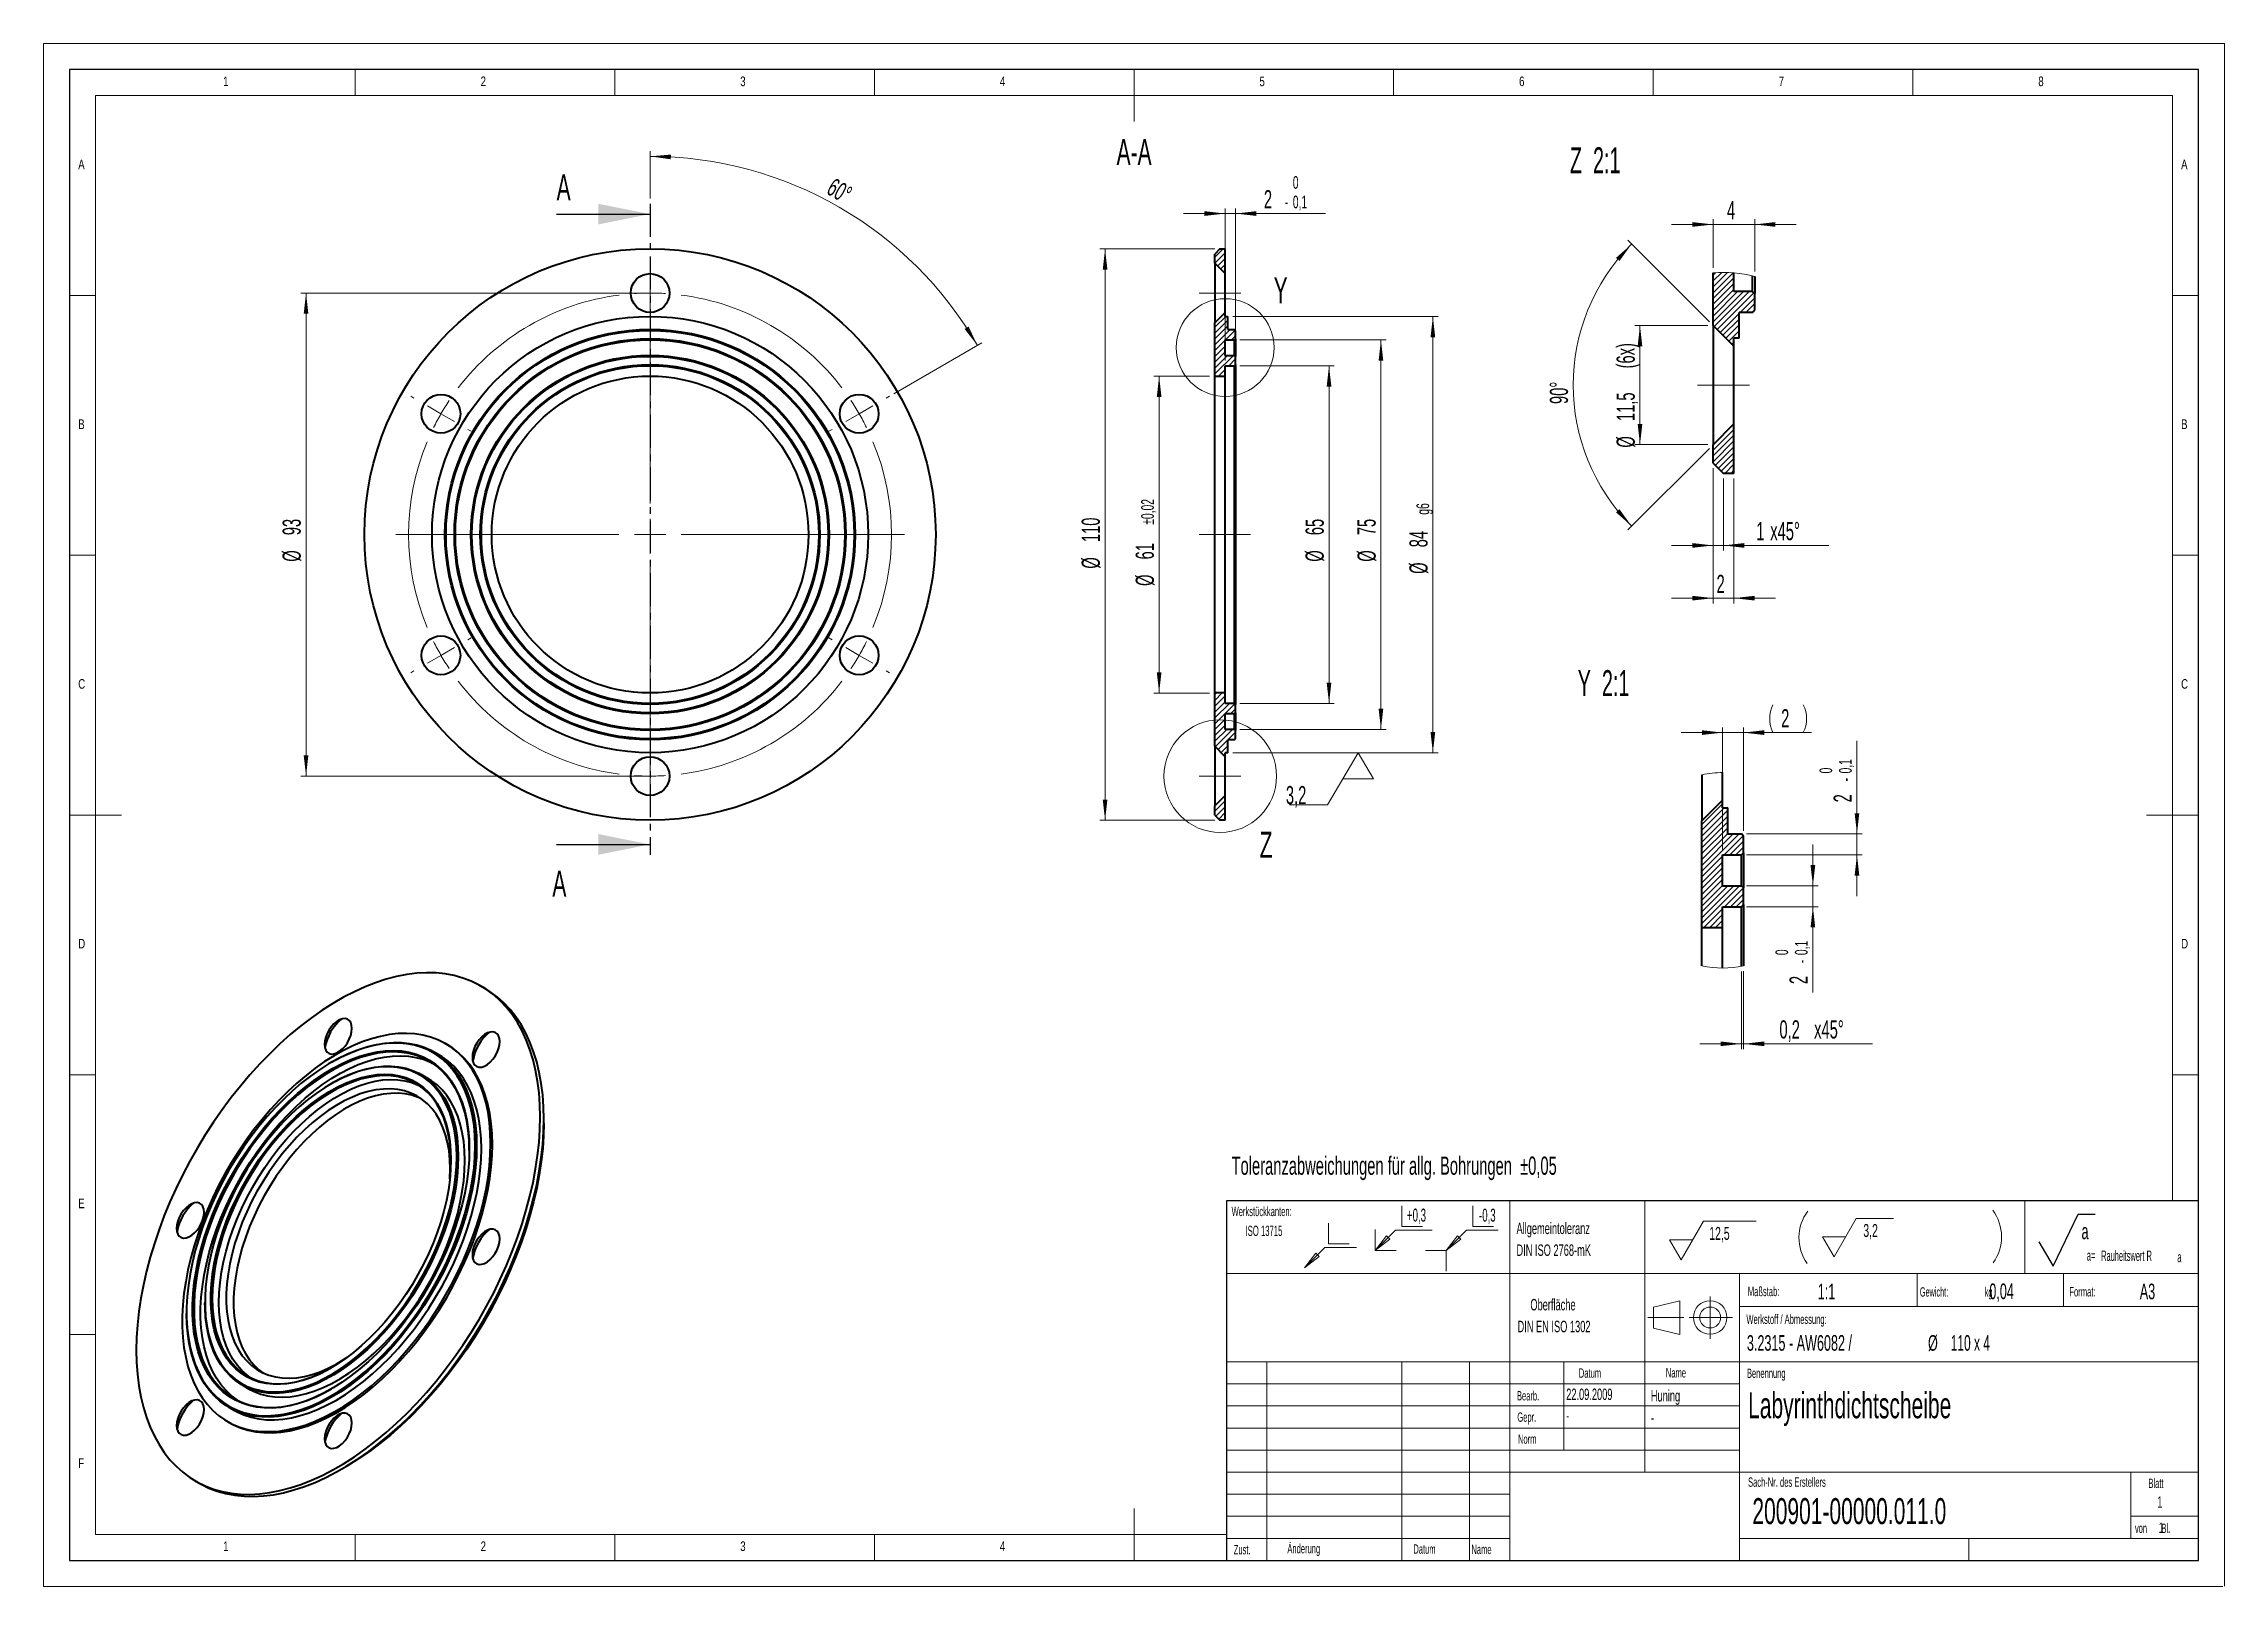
# Model space of a CAD drawing. Header units: millimetres. Extents: x 0 to 420, y 0 to 297.
import ezdxf

# ---------------------------------------------------------------- set-up
doc = ezdxf.new("R2010")
doc.units = ezdxf.units.MM
doc.linetypes.add('CENTER', pattern=[10.16, 6.35, -1.27, 1.27, -1.27])
doc.linetypes.add('CENTERX2', pattern=[20.32, 12.7, -2.54, 2.54, -2.54])
doc.layers.add('SLD-0', color=7, linetype='Continuous')
doc.styles.add('SLDTEXTSTYLE0', font='TXT', dxfattribs={"width": 0.605})
doc.styles.add('SLDTEXTSTYLE1', font='TXT', dxfattribs={"width": 0.554584})
doc.styles.add('SLDTEXTSTYLE2', font='TXT', dxfattribs={"width": 0.491563})
doc.styles.add('SLDTEXTSTYLE3', font='TXT', dxfattribs={"width": 0.75})
doc.styles.add('SLDTEXTSTYLE4', font='TXT', dxfattribs={"width": 0.575})
doc.styles.add('SLDTEXTSTYLE5', font='TXT', dxfattribs={"width": 0.5375})
doc.styles.add('SLDTEXTSTYLE6', font='TXT', dxfattribs={"width": 0.548462})
doc.styles.add('SLDTEXTSTYLE7', font='TXT', dxfattribs={"width": 0.57})
doc.dimstyles.new('SLDDIMSTYLE0', dxfattribs={"dimtxt": 3.5, "dimasz": 4, "dimexe": 0, "dimexo": 0.0625, "dimgap": 0.875, "dimtad": 1, "dimdec": 4, "dimzin": 12, "dimdsep": 46, "dimtxsty": 'SLDTEXTSTYLE0', "dimsah": 1, "dimcen": 0.09, "dimazin": 0, "dimtfac": 1, "dimtofl": 0, "dimtmove": 0, "dimatfit": 3, "dimfxl": 1, "dimfrac": 2, "dimtolj": 1, "dimtzin": 12, "dimarcsym": 0})
doc.dimstyles.new('SLDDIMSTYLE1', dxfattribs={"dimtxt": 3.5, "dimasz": 4, "dimexe": 0, "dimexo": 0.0625, "dimgap": 0.875, "dimtad": 1, "dimrnd": 1e-09, "dimzin": 12, "dimdsep": 46, "dimtxsty": 'SLDTEXTSTYLE0', "dimsah": 1, "dimcen": 0.09, "dimadec": 0, "dimazin": 0, "dimtfac": 1, "dimtofl": 0, "dimtmove": 0, "dimatfit": 3, "dimfxl": 1, "dimfrac": 2, "dimtolj": 1, "dimtzin": 12, "dimarcsym": 0})
doc.dimstyles.new('SLDDIMSTYLE2', dxfattribs={"dimtxt": 3.5, "dimasz": 4, "dimexe": 0, "dimexo": 0.0625, "dimgap": 0.875, "dimtad": 1, "dimrnd": 1e-09, "dimzin": 12, "dimdsep": 46, "dimtxsty": 'SLDTEXTSTYLE0', "dimsah": 1, "dimcen": 0.09, "dimadec": 0, "dimazin": 0, "dimtol": 1, "dimtp": 0.02, "dimtm": 0.02, "dimtfac": 1, "dimtofl": 0, "dimtmove": 0, "dimatfit": 3, "dimfxl": 1, "dimfrac": 2, "dimtolj": 1, "dimarcsym": 0})
doc.dimstyles.new('SLDDIMSTYLE3', dxfattribs={"dimtxt": 3.5, "dimasz": 4, "dimexe": 0, "dimexo": 0.0625, "dimgap": 0.875, "dimtad": 1, "dimrnd": 1e-09, "dimzin": 12, "dimdsep": 46, "dimtxsty": 'SLDTEXTSTYLE0', "dimsah": 1, "dimcen": 0.09, "dimadec": 0, "dimazin": 0, "dimtol": 1, "dimtm": 0.1, "dimtfac": 1, "dimtdec": 1, "dimtofl": 0, "dimtmove": 0, "dimatfit": 3, "dimfxl": 1, "dimfrac": 2, "dimtolj": 1, "dimarcsym": 0})
doc.dimstyles.new('SLDDIMSTYLE4', dxfattribs={"dimtxt": 3.5, "dimasz": 4, "dimexe": 0, "dimexo": 0.0625, "dimgap": 0.875, "dimtad": 1, "dimrnd": 1e-09, "dimzin": 12, "dimdsep": 46, "dimtxsty": 'SLDTEXTSTYLE0', "dimsah": 1, "dimcen": 0.09, "dimadec": 0, "dimazin": 0, "dimtfac": 1, "dimtofl": 0, "dimtmove": 0, "dimatfit": 3, "dimfxl": 1, "dimfrac": 2, "dimtolj": 1, "dimtzin": 12, "dimarcsym": 0})
doc.dimstyles.new('SLDDIMSTYLE5', dxfattribs={"dimtxt": 3.5, "dimasz": 4, "dimexe": 0, "dimexo": 0.0625, "dimgap": 0.875, "dimtad": 1, "dimdec": 4, "dimlfac": 0.5, "dimzin": 12, "dimdsep": 46, "dimtxsty": 'SLDTEXTSTYLE0', "dimsah": 1, "dimcen": 0.09, "dimazin": 0, "dimtfac": 1, "dimtofl": 0, "dimtmove": 0, "dimatfit": 3, "dimfxl": 1, "dimfrac": 2, "dimtolj": 1, "dimtzin": 12, "dimarcsym": 0})
doc.dimstyles.new('SLDDIMSTYLE6', dxfattribs={"dimtxt": 3.5, "dimasz": 4, "dimexe": 0, "dimexo": 0.0625, "dimgap": 0.875, "dimtad": 1, "dimdec": 1, "dimlfac": 0.5, "dimrnd": 1e-09, "dimzin": 12, "dimdsep": 46, "dimtxsty": 'SLDTEXTSTYLE0', "dimsah": 1, "dimcen": 0.09, "dimadec": 0, "dimazin": 0, "dimtfac": 1, "dimtofl": 0, "dimtmove": 0, "dimatfit": 3, "dimfxl": 1, "dimfrac": 2, "dimtolj": 1, "dimtzin": 12, "dimarcsym": 0})
doc.dimstyles.new('SLDDIMSTYLE7', dxfattribs={"dimtxt": 3.5, "dimasz": 4, "dimexe": 0, "dimexo": 0.0625, "dimgap": 0.875, "dimtad": 1, "dimlfac": 0.5, "dimrnd": 1e-09, "dimzin": 12, "dimdsep": 46, "dimtxsty": 'SLDTEXTSTYLE0', "dimsah": 1, "dimcen": 0.09, "dimadec": 0, "dimazin": 0, "dimtfac": 1, "dimtofl": 0, "dimtmove": 0, "dimatfit": 3, "dimfxl": 1, "dimfrac": 2, "dimtolj": 1, "dimtzin": 12, "dimarcsym": 0})
doc.dimstyles.new('SLDDIMSTYLE8', dxfattribs={"dimtxt": 3.5, "dimasz": 4, "dimexe": 0, "dimexo": 0.0625, "dimgap": 0.875, "dimtad": 1, "dimlfac": 0.5, "dimrnd": 1e-09, "dimzin": 12, "dimdsep": 46, "dimtxsty": 'SLDTEXTSTYLE0', "dimsah": 1, "dimcen": 0.09, "dimadec": 0, "dimazin": 0, "dimtol": 1, "dimtm": 0.1, "dimtfac": 1, "dimtdec": 1, "dimtofl": 0, "dimtmove": 0, "dimatfit": 3, "dimfxl": 1, "dimfrac": 2, "dimtolj": 1, "dimarcsym": 0})

msp = doc.modelspace()

# ---------------------------------------------------------------- texts
at = {"color": 7, "linetype": 'Continuous', "lineweight": 0, "attachment_point": 1}
for s, insert, char_height, style in [('1', (34.58333, 290.66802), 1.85208, 'SLDTEXTSTYLE3'), ('2', (84.16667, 290.66802), 1.85208, 'SLDTEXTSTYLE3'), ('3', (134.16667, 290.66802), 1.85208, 'SLDTEXTSTYLE3'), ('4', (184.16667, 290.66802), 1.85208, 'SLDTEXTSTYLE3'), ('5', (234.16667, 290.66802), 1.85208, 'SLDTEXTSTYLE3'), ('6', (284.16667, 290.66802), 1.85208, 'SLDTEXTSTYLE3'), ('7', (334.16667, 290.66802), 1.85208, 'SLDTEXTSTYLE3'), ('8', (384.16667, 290.66802), 1.85208, 'SLDTEXTSTYLE3'), ('A-A', (206.64814, 278.63961), 5, 'SLDTEXTSTYLE0'), ('A', (6.66667, 274.66802), 1.85208, 'SLDTEXTSTYLE3'), ('Z  2:1', (293.95795, 277.0455), 5, 'SLDTEXTSTYLE7'), ('A', (411.66667, 274.66802), 1.85208, 'SLDTEXTSTYLE3'), ('Y', (236.89452, 252.02914), 5, 'SLDTEXTSTYLE0'), ('B', (6.66667, 224.66802), 1.85208, 'SLDTEXTSTYLE3'), ('B', (411.66667, 224.66802), 1.85208, 'SLDTEXTSTYLE3'), ('Y  2:1', (295.45434, 176.40056), 5, 'SLDTEXTSTYLE7'), ('C', (6.66667, 174.66802), 1.85208, 'SLDTEXTSTYLE3'), ('C', (411.66667, 174.66802), 1.85208, 'SLDTEXTSTYLE3'), ('Z', (234.20486, 145.27767), 5, 'SLDTEXTSTYLE0'), ('D', (6.66667, 124.66802), 1.85208, 'SLDTEXTSTYLE3'), ('D', (411.66667, 124.66802), 1.85208, 'SLDTEXTSTYLE3'), ('E', (6.66667, 74.66802), 1.85208, 'SLDTEXTSTYLE3'), ('Werkstückkanten:    ', (228.7954, 73.09551), 1.8, 'SLDTEXTSTYLE0'), ('-0,3', (276.4544, 72.72405), 2.5, 'SLDTEXTSTYLE1'), ('ISO 13715', (231.48487, 69.46028), 2, 'SLDTEXTSTYLE1'), ('Maßstab:', (328.21753, 57.6924), 1.8, 'SLDTEXTSTYLE0'), ('1:1', (341.6781, 58.27976), 3, 'SLDTEXTSTYLE0'), ('Gewicht:                  kg', (361.34571, 57.59804), 1.8, 'SLDTEXTSTYLE5'), ('0,04', (374.72858, 58.32207), 3, 'SLDTEXTSTYLE0'), ('Format:', (390.15523, 57.62423), 1.8, 'SLDTEXTSTYLE0'), ('A3', (403.70424, 58.29281), 3, 'SLDTEXTSTYLE0'), ('Werkstoff / Abmessung:  ', (327.94651, 52.34408), 1.8, 'SLDTEXTSTYLE0'), ('Name', (312.43118, 42.02925), 1.8, 'SLDTEXTSTYLE0'), ('22.09.2009', (293.2389, 38.09162), 2.2, 'SLDTEXTSTYLE0'), ('Datum', (295.66506, 41.98013), 1.8, 'SLDTEXTSTYLE0'), ('Huning', (309.53933, 37.81036), 2.2, 'SLDTEXTSTYLE0'), ('Benennung', (328.04634, 41.9518), 1.8, 'SLDTEXTSTYLE0'), ('Bearb.', (283.75096, 37.6071), 1.8, 'SLDTEXTSTYLE0'), ('Labyrinthdichtscheibe', (328.27478, 37.37822), 5, 'SLDTEXTSTYLE0'), ('Gepr.', (283.82247, 33.5021), 1.8, 'SLDTEXTSTYLE0'), ('-', (293.22514, 34.00045), 2.2, 'SLDTEXTSTYLE0'), ('-', (309.54329, 33.58101), 2.2, 'SLDTEXTSTYLE0'), ('Norm', (283.94993, 29.27167), 1.8, 'SLDTEXTSTYLE0'), ('F', (6.66667, 24.66802), 1.85208, 'SLDTEXTSTYLE3'), ('Sach-Nr. des Erstellers', (328.26663, 20.98834), 1.8, 'SLDTEXTSTYLE0'), ('200901-00000.011.0', (329.09482, 17.00417), 5, 'SLDTEXTSTYLE0'), ('Blatt', (405.36407, 20.76225), 1.8, 'SLDTEXTSTYLE0'), ('1', (407.0823, 17.34798), 2.2, 'SLDTEXTSTYLE0'), ('1', (34.58333, 8.66802), 1.85208, 'SLDTEXTSTYLE3'), ('2', (84.16667, 8.66802), 1.85208, 'SLDTEXTSTYLE3'), ('3', (134.16667, 8.66802), 1.85208, 'SLDTEXTSTYLE3'), ('4', (184.16667, 8.66802), 1.85208, 'SLDTEXTSTYLE3'), ('Änderung', (239.53733, 8.18102), 1.8, 'SLDTEXTSTYLE0'), ('von       Bl.', (402.78227, 12.1043), 1.8, 'SLDTEXTSTYLE6'), ('1', (407.36536, 12.30678), 2, 'SLDTEXTSTYLE0'), ('Zust.', (229.20622, 7.98326), 1.8, 'SLDTEXTSTYLE0'), ('Datum', (263.7988, 8.10192), 1.8, 'SLDTEXTSTYLE0'), ('Name', (274.97633, 8.03072), 1.8, 'SLDTEXTSTYLE0')]:
    msp.add_mtext(s, dxfattribs=dict(at, insert=insert, char_height=char_height, style=style))
at = {"color": 7, "linetype": 'Continuous', "char_height": 5, "attachment_point": 1, "style": 'SLDTEXTSTYLE0'}
for insert in [(98.8026, 271.85556), (97.98196, 137.79055)]:
    msp.add_mtext('A', dxfattribs=dict(at, insert=insert))
at = {"color": 8, "linetype": 'Continuous', "lineweight": 0, "insert": (228.7954, 82.75359), "char_height": 3.5, "attachment_point": 1, "style": 'SLDTEXTSTYLE0'}
msp.add_mtext('Toleranzabweichungen für allg. Bohrungen  ±0,05', dxfattribs=at)

# ---------------------------------------------------------------- blocks, each defined once
blk = doc.blocks.new('Block22')
at = {"color": 7, "linetype": 'Continuous', "lineweight": 0}
for p, q in [((2.23, 0), (6.51, 7.42)), ((6.51, 7.42), (16.66, 7.42)), ((0, 3.86), (4.46, 3.86)), ((0, 3.86), (2.23, 0))]:
    blk.add_line(p, q, dxfattribs=at)
at = {"color": 7, "linetype": 'Continuous', "lineweight": 0, "insert": (7.63, 6.32), "char_height": 2.5, "attachment_point": 1, "style": 'SLDTEXTSTYLE0'}
blk.add_mtext('12,5', dxfattribs=at)
blk = doc.blocks.new('Block23')
at = {"color": 7, "linetype": 'Continuous', "lineweight": 0}
blk.add_arc((-6.86, 4.98), 8.57, 324.4695, 36.7808, dxfattribs=at)
blk = doc.blocks.new('Block24')
at = {"layer": 'SLD-0', "color": 7, "linetype": 'Continuous', "lineweight": 0}
for p, q in [((6.51, 7.42), (2.23, 0)), ((6.51, 7.42), (13.68, 7.42)), ((2.23, 0), (0, 3.86)), ((0, 3.86), (4.46, 3.86))]:
    blk.add_line(p, q, dxfattribs=at)
at = {"layer": 'SLD-0', "insert": (7.87, 6.34), "char_height": 2.5, "attachment_point": 1, "style": 'SLDTEXTSTYLE0'}
blk.add_mtext('3,2', dxfattribs=at)
blk = doc.blocks.new('Block25')
at = {"color": 7, "linetype": 'Continuous', "lineweight": 0}
blk.add_arc((8.57, 4.98), 8.57, 143.2192, 215.5305, dxfattribs=at)
blk = doc.blocks.new('Block26')
at = {"color": 9, "linetype": 'Continuous', "lineweight": 0}
for p, q in [((5.1, 4.6), (5.1, 8.6)), ((5.1, 4.6), (9.1, 4.6)), ((0, 0), (0, 4)), ((0, 0), (3.9, 3.9)), ((0, 0), (2.15, 2.8)), ((0, 0), (2.8, 2.15)), ((0, 0), (4, 0)), ((2.15, 2.8), (2.8, 2.15)), ((3.9, 3.9), (10.96, 3.9))]:
    blk.add_line(p, q, dxfattribs=at)
at = {"color": 7, "linetype": 'Continuous', "lineweight": 0, "insert": (6.11, 8.05), "char_height": 2.5, "attachment_point": 1, "style": 'SLDTEXTSTYLE1'}
blk.add_mtext('+0,3', dxfattribs=at)
blk = doc.blocks.new('Block27')
at = {"color": 9, "linetype": 'Continuous', "lineweight": 0}
for p, q in [((4.596194, 4.596194), (4.596194, 8.596194)), ((4.596194, 4.596194), (8.596194, 4.596194)), ((0, 0), (3.896194, 3.896194)), ((0, 0), (2.149051, 2.800697)), ((0, 0), (2.800697, 2.14905)), ((2.149051, 2.800697), (2.800697, 2.14905)), ((3.896194, 3.896194), (10.010473, 3.896194))]:
    blk.add_line(p, q, dxfattribs=at)
blk = doc.blocks.new('Block28')
at = {"layer": 'SLD-0'}
for p, q in [((2.77, 0), (7.58, 10.04)), ((7.58, 10.04), (10.86, 10.04)), ((0, 4.71), (2.77, 0))]:
    blk.add_line(p, q, dxfattribs=at)
at = {"layer": 'SLD-0', "attachment_point": 1}
for s, insert, char_height, style in [('a', (8.22, 8.23), 3, 'SLDTEXTSTYLE0'), ('a=', (9.24, 3.08), 2, 'SLDTEXTSTYLE2'), ('Rauheitswert R', (12.01, 3.03), 2, 'SLDTEXTSTYLE2'), ('a', (26.68, 2.78), 2, 'SLDTEXTSTYLE2')]:
    blk.add_mtext(s, dxfattribs=dict(at, insert=insert, char_height=char_height, style=style))
blk = doc.blocks.new('SW_NOTE_0')
at = {"color": 0, "linetype": 'Continuous', "lineweight": 0, "char_height": 3, "attachment_point": 1}
for s, insert, style in [('3.2315 - AW6082 / ', (0, 3.87), 'SLDTEXTSTYLE0'), ('%%c', (34.88, 3.87), 'SLDTEXTSTYLE0'), ('110 x 4', (39.25, 3.87), 'SLDTEXTSTYLE4')]:
    blk.add_mtext(s, dxfattribs=dict(at, insert=insert, style=style))
blk = doc.blocks.new('SW_NOTE_1')
at = {"color": 0, "linetype": 'Continuous', "lineweight": 0, "char_height": 2.2, "attachment_point": 1, "style": 'SLDTEXTSTYLE0'}
for s, insert in [('     Oberfläche', (0, 2.84)), ('DIN EN ISO 1302', (0, -1.36))]:
    blk.add_mtext(s, dxfattribs=dict(at, insert=insert))
blk = doc.blocks.new('SW_NOTE_2')
at = {"color": 0, "linetype": 'Continuous', "lineweight": 0, "char_height": 2.2, "attachment_point": 1, "style": 'SLDTEXTSTYLE0'}
for s, insert in [('Allgemeintoleranz', (0, 2.84)), ('DIN ISO 2768-mK', (0, -1.36))]:
    blk.add_mtext(s, dxfattribs=dict(at, insert=insert))
blk = doc.blocks.new('*D11')
at = {"color": 7, "linetype": 'Continuous', "lineweight": 15}
for p, q in [((116.8, 267.19), (116.8, 276.3)), ((163.77, 229.61), (180.72, 239.39))]:
    blk.add_line(p, q, dxfattribs=at)
blk.add_arc((116.8, 202.49), 72.8, 30, 90, dxfattribs=at)
for points in [[(116.8, 275.3), (120.79, 274.74), (120.81, 275.64)], [(179.85, 238.89), (178.14, 242.54), (177.37, 242.07)]]:
    blk.add_solid(points, dxfattribs=at)
at = {"color": 7, "linetype": 'Continuous', "lineweight": 15, "insert": (152.31, 271.27), "char_height": 3.5, "attachment_point": 1, "rotation": 330, "style": 'SLDTEXTSTYLE0'}
blk.add_mtext('60°', dxfattribs=at)
blk = doc.blocks.new('*D12')
at = {"color": 7, "linetype": 'Continuous', "lineweight": 15}
for p, q in [((115.8, 248.99), (49.54, 248.99)), ((50.54, 155.99), (50.54, 248.99)), ((115.8, 155.99), (49.54, 155.99))]:
    blk.add_line(p, q, dxfattribs=at)
for points in [[(50.54, 248.99), (50.09, 244.99), (50.99, 244.99)], [(50.54, 155.99), (50.99, 159.99), (50.09, 159.99)]]:
    blk.add_solid(points, dxfattribs=at)
at = {"color": 7, "linetype": 'Continuous', "lineweight": 15, "char_height": 3.5, "attachment_point": 1, "rotation": 90, "style": 'SLDTEXTSTYLE0'}
for s, insert in [('93', (46.02, 202.37)), ('%%c', (46.02, 197.27))]:
    blk.add_mtext(s, dxfattribs=dict(at, insert=insert))
blk = doc.blocks.new('SW_CENTERMARKSYMBOL_0')
at = {"color": 0, "linetype": 'Continuous', "lineweight": 0}
for p, q in [((-40.27, 29.25), (-40.27, 29.98)), ((-40.27, 23.25), (-40.27, 26.25)), ((-40.27, -17.25), (-40.27, 25.75)), ((-40.27, 23.25), (-40.27, 20.25)), ((-40.27, 17.25), (-40.27, 16.52)), ((-85.74, 3), (-86.37, 3.37)), ((-80.54, 0), (-83.14, 1.5)), ((-80.54, 0), (-77.94, -1.5)), ((0, 0), (-2.6, -1.5)), ((0, 0), (2.6, 1.5)), ((5.2, 3), (5.83, 3.37)), ((-75.34, -3), (-74.71, -3.37)), ((-5.2, -3), (-5.83, -3.37)), ((-40.27, -23.25), (-40.27, -20.25)), ((-46.27, -23.25), (-89.27, -23.25)), ((-40.27, -23.25), (-43.27, -23.25)), ((-40.27, -23.25), (-40.27, -26.25)), ((-40.27, -23.25), (-37.27, -23.25)), ((-34.27, -23.25), (8.73, -23.25)), ((-40.27, -29.25), (-40.27, -72.25)), ((-80.54, -46.5), (-77.94, -45)), ((-75.34, -43.5), (-74.71, -43.13)), ((-5.2, -43.5), (-5.83, -43.13)), ((0, -46.5), (-2.6, -45)), ((-85.74, -49.5), (-86.37, -49.87)), ((-80.54, -46.5), (-83.14, -48)), ((0, -46.5), (2.6, -48)), ((5.2, -49.5), (5.83, -49.87)), ((-40.27, -63.75), (-40.27, -63.02)), ((-40.27, -69.75), (-40.27, -66.75)), ((-40.27, -69.75), (-40.27, -72.75)), ((-40.27, -75.75), (-40.27, -76.48))]:
    blk.add_line(p, q, dxfattribs=at)
for start, end in [(97.393, 142.607), (90, 93.6965), (86.3035, 90), (37.393, 82.607), (150, 153.6965), (146.3035, 150), (30, 33.6965), (26.3035, 30), (157.393, 202.607), (337.393, 22.607), (206.3035, 210), (330, 333.6965), (210, 213.6965), (326.3035, 330), (217.393, 262.607), (277.393, 322.607), (266.3035, 270), (270, 273.6965)]:
    blk.add_arc((-40.27, -23.25), 46.5, start, end, dxfattribs=at)
blk = doc.blocks.new('*D14')
at = {"color": 7, "linetype": 'Continuous', "lineweight": 15}
for p, q in [((224.56, 232.99), (213.84, 232.99)), ((214.84, 232.99), (214.84, 171.99)), ((224.56, 171.99), (213.84, 171.99))]:
    blk.add_line(p, q, dxfattribs=at)
for points in [[(214.84, 232.99), (214.39, 228.99), (215.29, 228.99)], [(214.84, 171.99), (215.29, 175.99), (214.39, 175.99)]]:
    blk.add_solid(points, dxfattribs=at)
at = {"color": 7, "linetype": 'Continuous', "lineweight": 15, "attachment_point": 1, "rotation": 90, "style": 'SLDTEXTSTYLE0'}
for s, insert, char_height in [('±0,02', (211.38, 204.39), 2.45), ('61', (210.33, 197.71), 3.5), ('%%c', (210.33, 192.6), 3.5)]:
    blk.add_mtext(s, dxfattribs=dict(at, insert=insert, char_height=char_height))
blk = doc.blocks.new('*D15')
at = {"color": 7, "linetype": 'Continuous', "lineweight": 15}
for p, q in [((230.36, 234.99), (248.56, 234.99)), ((247.56, 234.99), (247.56, 169.99)), ((230.36, 169.99), (248.56, 169.99))]:
    blk.add_line(p, q, dxfattribs=at)
for points in [[(247.56, 234.99), (247.11, 230.99), (248.01, 230.99)], [(247.56, 169.99), (248.01, 173.99), (247.11, 173.99)]]:
    blk.add_solid(points, dxfattribs=at)
at = {"color": 7, "linetype": 'Continuous', "lineweight": 15, "char_height": 3.5, "attachment_point": 1, "rotation": 90, "style": 'SLDTEXTSTYLE0'}
for s, insert in [('65', (243.04, 202.37)), ('%%c', (243.04, 197.27))]:
    blk.add_mtext(s, dxfattribs=dict(at, insert=insert))
blk = doc.blocks.new('*D16')
at = {"color": 7, "linetype": 'Continuous', "lineweight": 15}
for p, q in [((227.56, 235.99), (227.56, 265.29)), ((229.56, 237.79), (229.56, 265.29)), ((227.56, 264.29), (219.56, 264.29)), ((227.56, 264.29), (229.56, 264.29)), ((229.56, 264.29), (246.86, 264.29))]:
    blk.add_line(p, q, dxfattribs=at)
for points in [[(227.56, 264.29), (223.56, 264.74), (223.56, 263.84)], [(229.56, 264.29), (233.56, 263.84), (233.56, 264.74)]]:
    blk.add_solid(points, dxfattribs=at)
at = {"color": 7, "linetype": 'Continuous', "lineweight": 15, "attachment_point": 1, "style": 'SLDTEXTSTYLE0'}
for s, insert, char_height in [('2', (235.02, 268.8), 3.5), ('0', (240.59, 271.51), 2.45), ('-', (239.05, 267.75), 2.45), ('0,1', (240.59, 267.75), 2.45)]:
    blk.add_mtext(s, dxfattribs=dict(at, insert=insert, char_height=char_height))
blk = doc.blocks.new('*D17')
at = {"color": 7, "linetype": 'Continuous', "lineweight": 15}
for p, q in [((225.56, 257.49), (203.43, 257.49)), ((204.43, 257.49), (204.43, 147.49)), ((225.56, 147.49), (203.43, 147.49))]:
    blk.add_line(p, q, dxfattribs=at)
for points in [[(204.43, 257.49), (203.98, 253.49), (204.88, 253.49)], [(204.43, 147.49), (204.88, 151.49), (203.98, 151.49)]]:
    blk.add_solid(points, dxfattribs=at)
at = {"color": 7, "linetype": 'Continuous', "lineweight": 15, "char_height": 3.5, "attachment_point": 1, "rotation": 90, "style": 'SLDTEXTSTYLE0'}
for s, insert in [('110', (199.92, 201.04)), ('%%c', (199.92, 195.93))]:
    blk.add_mtext(s, dxfattribs=dict(at, insert=insert))
blk = doc.blocks.new('*D18')
at = {"color": 7, "linetype": 'Continuous', "lineweight": 15}
for p, q in [((229.06, 244.49), (268.56, 244.49)), ((267.56, 244.49), (267.56, 160.49)), ((229.06, 160.49), (268.56, 160.49))]:
    blk.add_line(p, q, dxfattribs=at)
for points in [[(267.56, 244.49), (267.11, 240.49), (268.01, 240.49)], [(267.56, 160.49), (268.01, 164.49), (267.11, 164.49)]]:
    blk.add_solid(points, dxfattribs=at)
at = {"color": 7, "linetype": 'Continuous', "lineweight": 15, "attachment_point": 1, "rotation": 90, "style": 'SLDTEXTSTYLE0'}
for s, insert, char_height in [('g6', (264.4, 206.32), 2.45), ('84', (263.04, 200.04), 3.5), ('%%c', (263.04, 194.93), 3.5)]:
    blk.add_mtext(s, dxfattribs=dict(at, insert=insert, char_height=char_height))
blk = doc.blocks.new('*D19')
at = {"color": 7, "linetype": 'Continuous', "lineweight": 15}
for p, q in [((230.36, 239.99), (258.56, 239.99)), ((257.56, 239.99), (257.56, 164.99)), ((230.36, 164.99), (258.56, 164.99))]:
    blk.add_line(p, q, dxfattribs=at)
for points in [[(257.56, 239.99), (257.11, 235.99), (258.01, 235.99)], [(257.56, 164.99), (258.01, 168.99), (257.11, 168.99)]]:
    blk.add_solid(points, dxfattribs=at)
at = {"color": 7, "linetype": 'Continuous', "lineweight": 15, "char_height": 3.5, "attachment_point": 1, "rotation": 90, "style": 'SLDTEXTSTYLE0'}
for s, insert in [('75', (253.04, 202.37)), ('%%c', (253.04, 197.27))]:
    blk.add_mtext(s, dxfattribs=dict(at, insert=insert))
blk = doc.blocks.new('SW_SFSYMBOL_0')
at = {"color": 0, "linetype": 'Continuous', "lineweight": 0}
for p, q in [((-10.2, 10.91), (14.89, 10.91)), ((13.89, 10.91), (7.99, 0.91)), ((13.89, 10.91), (16.84, 5.91)), ((10.94, 5.91), (16.84, 5.91)), ((7.99, 0.91), (0.67, 0.91))]:
    blk.add_line(p, q, dxfattribs=at)
at = {"color": 0, "linetype": 'Continuous', "lineweight": 0, "insert": (0, 4.51), "char_height": 3.5, "attachment_point": 1, "style": 'SLDTEXTSTYLE0'}
blk.add_mtext('3,2', dxfattribs=at)
blk = doc.blocks.new('SW_HATCH_0')
at = {"color": 0, "linetype": 'Continuous', "lineweight": 0}
for p, q in [((0, -1.12), (1.65, 0.53)), ((0, -2.25), (2.77, 0.52)), ((0, 0), (0.47, 0.47)), ((0, -3.37), (3.83, 0.47)), ((0, -4.49), (4, -0.49)), ((0, -5.61), (4, -1.61)), ((0, -6.74), (4, -2.74)), ((0, -7.86), (4.7, -3.16)), ((0, -8.98), (5.82, -3.16)), ((0.21, -9.9), (6.94, -3.16)), ((0.77, -10.46), (7.83, -3.39)), ((1.33, -11.02), (5, -7.35)), ((5.19, -7.16), (8, -4.35)), ((6.31, -7.16), (8, -5.47)), ((7.43, -7.16), (8, -6.59)), ((1.89, -11.58), (5, -8.47)), ((2.45, -12.14), (5, -9.59)), ((3.01, -12.7), (5, -10.72)), ((4.68, -12.16), (5, -11.84)), ((3.58, -13.26), (4, -12.84)), ((0, -33.68), (4, -29.68)), ((0, -34.8), (4, -30.8)), ((0, -35.92), (4, -31.92)), ((0.44, -36.6), (4, -33.04)), ((1, -37.16), (4, -34.17)), ((1.57, -37.72), (4, -35.29)), ((2.25, -38.16), (4, -36.41)), ((3.38, -38.16), (4, -37.53))]:
    blk.add_line(p, q, dxfattribs=at)
blk = doc.blocks.new('*D22')
at = {"color": 7, "linetype": 'Continuous', "lineweight": 15}
for p, q in [((320.83, 243.45), (305.14, 259.14)), ((320.83, 219.09), (305.14, 203.4))]:
    blk.add_line(p, q, dxfattribs=at)
blk.add_arc((333.01, 231.27), 38.41, 135, 225, dxfattribs=at)
for points in [[(305.85, 258.43), (302.83, 255.76), (303.5, 255.16)], [(305.85, 204.11), (303.5, 207.38), (302.83, 206.78)]]:
    blk.add_solid(points, dxfattribs=at)
at = {"color": 7, "linetype": 'Continuous', "lineweight": 15, "insert": (290.08, 227.63), "char_height": 3.5, "attachment_point": 1, "rotation": 90, "style": 'SLDTEXTSTYLE0'}
blk.add_mtext('90°', dxfattribs=at)
blk = doc.blocks.new('*D23')
at = {"color": 7, "linetype": 'Continuous', "lineweight": 15}
for p, q in [((320.54, 242.74), (306.45, 242.74)), ((307.45, 242.74), (307.45, 219.8)), ((320.54, 219.8), (306.45, 219.8))]:
    blk.add_line(p, q, dxfattribs=at)
for points in [[(307.45, 242.74), (307, 238.74), (307.9, 238.74)], [(307.45, 219.8), (307.9, 223.8), (307, 223.8)]]:
    blk.add_solid(points, dxfattribs=at)
at = {"color": 7, "linetype": 'Continuous', "lineweight": 15, "char_height": 3.5, "attachment_point": 1, "rotation": 90, "style": 'SLDTEXTSTYLE0'}
for s, insert in [(' (6x)', (302.94, 233.69)), ('11,5', (302.94, 224.34)), ('%%c', (302.94, 219.23))]:
    blk.add_mtext(s, dxfattribs=dict(at, insert=insert))
blk = doc.blocks.new('*D24')
at = {"color": 7, "linetype": 'Continuous', "lineweight": 15}
for p, q in [((321.54, 215.27), (321.54, 199.4)), ((323.54, 213.27), (323.54, 199.4)), ((321.54, 200.4), (313.54, 200.4)), ((321.54, 200.4), (323.54, 200.4)), ((323.54, 200.4), (343.8, 200.4))]:
    blk.add_line(p, q, dxfattribs=at)
for points in [[(321.54, 200.4), (317.54, 200.85), (317.54, 199.95)], [(323.54, 200.4), (327.54, 199.95), (327.54, 200.85)]]:
    blk.add_solid(points, dxfattribs=at)
at = {"color": 7, "linetype": 'Continuous', "lineweight": 15, "char_height": 3.5, "attachment_point": 1, "style": 'SLDTEXTSTYLE0'}
for s, insert in [('1', (329.86, 204.91)), ('x45°', (332.54, 204.91))]:
    blk.add_mtext(s, dxfattribs=dict(at, insert=insert))
blk = doc.blocks.new('*D25')
at = {"color": 7, "linetype": 'Continuous', "lineweight": 15}
for p, q in [((321.54, 215.27), (321.54, 189.25)), ((325.54, 213.27), (325.54, 189.25)), ((321.54, 190.25), (313.54, 190.25)), ((321.54, 190.25), (325.54, 190.25)), ((325.54, 190.25), (333.54, 190.25))]:
    blk.add_line(p, q, dxfattribs=at)
for points in [[(321.54, 190.25), (317.54, 190.7), (317.54, 189.8)], [(325.54, 190.25), (329.54, 189.8), (329.54, 190.7)]]:
    blk.add_solid(points, dxfattribs=at)
at = {"color": 7, "linetype": 'Continuous', "lineweight": 15, "insert": (322.2, 194.76), "char_height": 3.5, "attachment_point": 1, "style": 'SLDTEXTSTYLE0'}
blk.add_mtext('2', dxfattribs=at)
blk = doc.blocks.new('*D26')
at = {"color": 7, "linetype": 'Continuous', "lineweight": 15}
for p, q in [((321.54, 262.19), (313.54, 262.19)), ((321.54, 253.86), (321.54, 263.19)), ((329.54, 262.19), (321.54, 262.19)), ((329.54, 253.15), (329.54, 263.19)), ((329.54, 262.19), (337.54, 262.19))]:
    blk.add_line(p, q, dxfattribs=at)
for points in [[(321.54, 262.19), (317.54, 262.64), (317.54, 261.74)], [(329.54, 262.19), (333.54, 261.74), (333.54, 262.64)]]:
    blk.add_solid(points, dxfattribs=at)
at = {"color": 7, "linetype": 'Continuous', "lineweight": 15, "insert": (324.2, 266.7), "char_height": 3.5, "attachment_point": 1, "style": 'SLDTEXTSTYLE0'}
blk.add_mtext('4', dxfattribs=at)
blk = doc.blocks.new('SW_HATCH_1')
at = {"color": 0, "linetype": 'Continuous', "lineweight": 0}
for p, q in [((0, 0), (4, 4)), ((0, -1.12), (4.3, 3.18)), ((0, -2.25), (5, 2.75)), ((0, -3.37), (5, 1.63)), ((0, -4.49), (5, 0.51)), ((0, -5.61), (5, -0.61)), ((0, -6.74), (5, -1.74)), ((0, -7.86), (6.04, -1.82)), ((0, -8.98), (7.16, -1.82)), ((4.28, -5.82), (7.94, -2.16)), ((5.4, -5.82), (8, -3.23)), ((0, -10.1), (4, -6.1)), ((0, -11.23), (4, -7.23)), ((0, -12.35), (4, -8.35)), ((6.53, -5.82), (8, -4.35)), ((0, -13.47), (4, -9.47)), ((0, -14.59), (4, -10.59)), ((0, -15.72), (4, -11.72)), ((0, -16.84), (5.02, -11.82)), ((0, -17.96), (6.14, -11.82)), ((0, -19.08), (7.26, -11.82)), ((4.38, -15.82), (7.99, -12.21)), ((0.38, -19.82), (4, -16.21)), ((5.51, -15.82), (8, -13.33)), ((6.63, -15.82), (8, -14.45)), ((1.51, -19.82), (4, -17.33)), ((2.63, -19.82), (4, -18.45)), ((3.75, -19.82), (4, -19.57))]:
    blk.add_line(p, q, dxfattribs=at)
blk = doc.blocks.new('*D28')
at = {"color": 7, "linetype": 'Continuous', "lineweight": 15}
for p, q in [((323.37, 164.37), (315.37, 164.37)), ((323.37, 141.86), (323.37, 165.37)), ((323.37, 164.37), (327.37, 164.37)), ((327.37, 145.46), (327.37, 165.37)), ((327.37, 164.37), (340.49, 164.37))]:
    blk.add_line(p, q, dxfattribs=at)
for centre, start, end in [((338.43, 167.05), 153.4349, 206.5651), ((333.53, 167.05), 333.4349, 26.5651)]:
    blk.add_arc(centre, 6, start, end, dxfattribs=at)
for points in [[(323.37, 164.37), (319.37, 164.82), (319.37, 163.92)], [(327.37, 164.37), (331.37, 163.92), (331.37, 164.82)]]:
    blk.add_solid(points, dxfattribs=at)
at = {"color": 7, "linetype": 'Continuous', "lineweight": 15, "insert": (334.64, 168.88), "char_height": 3.5, "attachment_point": 1, "style": 'SLDTEXTSTYLE0'}
blk.add_mtext('2', dxfattribs=at)
blk = doc.blocks.new('*D29')
at = {"color": 7, "linetype": 'Continuous', "lineweight": 15}
for p, q in [((326.97, 118.38), (326.97, 103.46)), ((327.37, 118.47), (327.37, 103.46)), ((326.97, 104.46), (318.97, 104.46)), ((326.97, 104.46), (327.37, 104.46)), ((327.37, 104.46), (352.25, 104.46))]:
    blk.add_line(p, q, dxfattribs=at)
for points in [[(326.97, 104.46), (322.97, 104.91), (322.97, 104.01)], [(327.37, 104.46), (331.37, 104.01), (331.37, 104.91)]]:
    blk.add_solid(points, dxfattribs=at)
at = {"color": 7, "linetype": 'Continuous', "lineweight": 15, "char_height": 3.5, "attachment_point": 1, "style": 'SLDTEXTSTYLE0'}
for s, insert in [('0,2', (334.31, 108.98)), ('x45°', (340.99, 108.98))]:
    blk.add_mtext(s, dxfattribs=dict(at, insert=insert))
blk = doc.blocks.new('*D30')
at = {"color": 7, "linetype": 'Continuous', "lineweight": 15}
for p, q in [((340.75, 134.86), (340.75, 142.86)), ((327.97, 134.86), (341.75, 134.86)), ((340.75, 130.86), (340.75, 134.86)), ((327.97, 130.86), (341.75, 130.86)), ((340.75, 130.86), (340.75, 114.37))]:
    blk.add_line(p, q, dxfattribs=at)
for points in [[(340.75, 134.86), (341.2, 138.86), (340.3, 138.86)], [(340.75, 130.86), (340.3, 126.86), (341.2, 126.86)]]:
    blk.add_solid(points, dxfattribs=at)
at = {"color": 7, "linetype": 'Continuous', "lineweight": 15, "attachment_point": 1, "rotation": 90, "style": 'SLDTEXTSTYLE0'}
for s, insert, char_height in [('0', (333.53, 121.53), 2.45), ('0,1', (337.29, 121.53), 2.45), ('-', (337.29, 119.99), 2.45), ('2', (336.24, 115.96), 3.5)]:
    blk.add_mtext(s, dxfattribs=dict(at, insert=insert, char_height=char_height))
blk = doc.blocks.new('*D31')
at = {"color": 7, "linetype": 'Continuous', "lineweight": 15}
for p, q in [((349.24, 144.86), (349.24, 162.77)), ((327.97, 144.86), (350.24, 144.86)), ((349.24, 140.86), (349.24, 144.86)), ((327.97, 140.86), (350.24, 140.86)), ((349.24, 140.86), (349.24, 132.86))]:
    blk.add_line(p, q, dxfattribs=at)
for points in [[(349.24, 144.86), (349.69, 148.86), (348.79, 148.86)], [(349.24, 140.86), (348.79, 136.86), (349.69, 136.86)]]:
    blk.add_solid(points, dxfattribs=at)
at = {"color": 7, "linetype": 'Continuous', "lineweight": 15, "attachment_point": 1, "rotation": 90, "style": 'SLDTEXTSTYLE0'}
for s, insert, char_height in [('0', (342.02, 156.51), 2.45), ('0,1', (345.78, 156.51), 2.45), ('-', (345.78, 154.97), 2.45), ('2', (344.73, 150.94), 3.5)]:
    blk.add_mtext(s, dxfattribs=dict(at, insert=insert, char_height=char_height))

# ---------------------------------------------------------------- dimensions: what is measured, and where the dimension line sits
at = {"color": 7, "linetype": 'Continuous', "lineweight": 15}
for base, line1, line2, dimstyle, picture, middle in [((153.20325, 265.5421), ((162.90546, 229.11181), (151.2401, 222.37681)), ((116.8026, 266.1852), (116.8026, 140.8448)), 'SLDDIMSTYLE0', '*D11', (153.20325, 265.5421)), ((294.59522, 231.26936), ((321.53973, 219.79936), (325.53973, 223.79936)), ((325.53973, 238.73936), (321.53973, 242.73936)), 'SLDDIMSTYLE5', '*D22', (294.59522, 231.26936))]:
    dim = msp.add_angular_dim_2l(base=base, line1=line1, line2=line2, dimstyle=dimstyle, dxfattribs=at)
    dim.commit()
    dim.dimension.update_dxf_attribs({"geometry": picture, "text_midpoint": middle, "dimtype": 162})
for base, p1, p2, dimstyle, picture, middle in [((229.55582, 264.28689), (227.55582, 234.99431), (229.55582, 236.79431), 'SLDDIMSTYLE3', '*D16', (240.14243, 264.28689)), ((321.53973, 262.19103), (329.53973, 252.14609), (321.53973, 252.85842), 'SLDDIMSTYLE7', '*D26', (325.53973, 262.19103)), ((325.53973, 190.24509), (321.53973, 216.26935), (325.53973, 214.26936), 'SLDDIMSTYLE7', '*D25', (323.53973, 190.24509))]:
    dim = msp.add_linear_dim(base=base, p1=p1, p2=p2, dimstyle=dimstyle, dxfattribs=at)
    dim.commit()
    dim.dimension.update_dxf_attribs({"geometry": picture, "text_midpoint": middle, "dimtype": 160})
for base, p1, p2, text, dimstyle, picture, middle in [((204.43085, 147.49431), (226.55582, 257.49431), (226.55582, 147.49431), '%%c<>', 'SLDDIMSTYLE1', '*D17', (204.43085, 202.49431)), ((50.53513, 248.99431), (116.8026, 155.99431), (116.8026, 248.99431), '%%c<>', 'SLDDIMSTYLE1', '*D12', (50.53513, 202.49431)), ((267.55582, 160.49431), (228.05582, 244.49431), (228.05582, 160.49431), '%%c<>g6', 'SLDDIMSTYLE4', '*D18', (267.55582, 202.49431)), ((257.55582, 164.99431), (229.35582, 239.99431), (229.35582, 164.99431), '%%c<>', 'SLDDIMSTYLE1', '*D19', (257.55582, 202.49431)), ((307.44778, 219.79936), (321.53973, 242.73936), (321.53973, 219.79936), '%%c<> (6x)', 'SLDDIMSTYLE6', '*D23', (307.44778, 231.26936)), ((214.83713, 171.99431), (225.55582, 232.99431), (225.55582, 171.99431), '%%c<>', 'SLDDIMSTYLE2', '*D14', (214.83713, 202.49431)), ((247.55582, 169.99431), (229.35582, 234.99431), (229.35582, 169.99431), '%%c<>', 'SLDDIMSTYLE1', '*D15', (247.55582, 202.49431))]:
    dim = msp.add_linear_dim(base=base, p1=p1, p2=p2, angle=90, text=text, dimstyle=dimstyle, dxfattribs=at)
    dim.commit()
    dim.dimension.update_dxf_attribs({"geometry": picture, "text_midpoint": middle, "dimtype": 160})
for base, p1, p2, text, picture, middle in [((323.53973, 200.39625), (321.53973, 216.26936), (323.53973, 214.26936), '<>x45°', '*D24', (336.03688, 200.39625)), ((327.37113, 164.36668), (323.37113, 140.85645), (327.37113, 144.45644), '(<>)', '*D28', (335.98127, 164.36668)), ((327.37113, 104.46339), (326.97113, 119.38477), (327.37113, 119.46724), '<>x45°', '*D29', (342.48618, 104.46339))]:
    dim = msp.add_linear_dim(base=base, p1=p1, p2=p2, text=text, dimstyle='SLDDIMSTYLE7', dxfattribs=at)
    dim.commit()
    dim.dimension.update_dxf_attribs({"geometry": picture, "text_midpoint": middle, "dimtype": 160})
for base, p1, p2, picture, middle in [((349.24266, 144.85645), (326.97113, 140.85645), (326.97113, 144.85645), '*D31', (349.24266, 156.06073)), ((340.74893, 134.85645), (326.97113, 130.85645), (326.97113, 134.85645), '*D30', (340.74893, 121.08074))]:
    dim = msp.add_linear_dim(base=base, p1=p1, p2=p2, angle=90, dimstyle='SLDDIMSTYLE8', dxfattribs=at)
    dim.commit()
    dim.dimension.update_dxf_attribs({"geometry": picture, "text_midpoint": middle, "dimtype": 160})

# ---------------------------------------------------------------- hatches: boundary and pattern name
at = {"linetype": 'Continuous', "lineweight": 0}
h = msp.add_hatch(dxfattribs=at)
h.set_pattern_fill('ANSI31', scale=0.25, style=0)
h.paths.add_polyline_path([(227.55582, 257.49431), (226.55582, 257.49431), (225.55582, 256.49431), (225.55582, 254.72931), (227.55582, 252.72931)], flags=0)
h = msp.add_hatch(dxfattribs=at)
h.set_pattern_fill('ANSI31', scale=0.25, style=0)
h.paths.add_polyline_path([(229.35582, 236.99431), (227.55582, 236.99431), (227.55582, 239.99431), (229.35582, 239.99431), (229.55582, 240.19431), (229.55582, 241.79431), (229.35582, 241.99431), (228.05582, 241.99431), (228.05582, 244.49431), (227.55582, 244.49431), (227.55582, 245.25931), (225.55582, 243.25931), (225.55582, 232.99431), (227.55582, 232.99431), (227.55582, 234.99431), (229.35582, 234.99431), (229.55582, 235.19431), (229.55582, 236.79431)], flags=0)
h = msp.add_hatch(dxfattribs=at)
h.set_pattern_fill('ANSI31', scale=0.25, style=0)
h.paths.add_polyline_path([(227.55582, 167.99431), (229.35582, 167.99431), (229.55582, 168.19431), (229.55582, 169.79431), (229.35582, 169.99431), (227.55582, 169.99431), (227.55582, 171.99431), (225.55582, 171.99431), (225.55582, 161.72931), (227.55582, 159.72931), (227.55582, 160.49431), (228.05582, 160.49431), (228.05582, 162.99431), (229.35582, 162.99431), (229.55582, 163.19431), (229.55582, 164.79431), (229.35582, 164.99431), (227.55582, 164.99431)], flags=0)
h = msp.add_hatch(dxfattribs=at)
h.set_pattern_fill('ANSI31', scale=0.25, style=0)
h.paths.add_polyline_path([(226.55582, 147.49431), (227.55582, 147.49431), (227.55582, 152.25931), (225.55582, 150.25931), (225.55582, 148.49431)], flags=0)

# ---------------------------------------------------------------- linework, layer by layer
at = {"color": 7, "linetype": 'Continuous', "lineweight": 0}
for p, q in [((0, 297), (0, 0.01734)), ((420, 297), (0, 297)), ((419.99272, 0.03698), (420, 297)), ((60, 287), (60, 292)), ((110, 292), (110, 287)), ((160, 287), (160, 292)), ((210, 292), (210, 282)), ((260, 287), (260, 292)), ((310, 292), (310, 287)), ((360, 287), (360, 292)), ((410, 287), (10, 287)), ((10, 287), (10, 10)), ((410, 287), (410, 74.25)), ((10, 248.5), (5, 248.5)), ((415, 248.5), (410, 248.5)), ((5, 198.5), (10, 198.5)), ((410, 198.5), (415, 198.5)), ((5, 148.5), (15, 148.5)), ((415, 148.5), (405, 148.5)), ((5, 98.5), (10, 98.5)), ((410, 98.5), (415, 98.5)), ((308.4, 60.25), (308.4, 74.25)), ((381.55371, 74.25), (381.55371, 60.25)), ((308.4, 60.25), (308.4, 22)), ((360.82391, 60.25), (360.82391, 53.875)), ((389, 60.25), (389, 53.875)), ((415, 53.875), (326.6, 53.875)), ((10, 48.5), (5, 48.5)), ((235.6, 43.25), (235.6, 5)), ((261.6, 5), (261.6, 43.25)), ((274.6, 43.25), (274.6, 5)), ((292.8, 26.25), (292.8, 43.25)), ((326.6, 39), (227.8, 39)), ((326.6, 34.75), (227.8, 34.75)), ((326.6, 30.5), (227.8, 30.5)), ((326.6, 26.25), (227.8, 26.25)), ((282.4, 22), (227.8, 22)), ((402, 9.25), (402, 22)), ((282.4, 17.75), (227.8, 17.75)), ((210, 5), (210, 15)), ((282.4, 13.5), (227.8, 13.5)), ((415, 13.5), (402, 13.5)), ((10, 10), (227.8, 10)), ((60, 5), (60, 10)), ((110, 10), (110, 5)), ((160, 5), (160, 10)), ((326.6, 9.25), (415, 9.25)), ((370.8, 5), (370.8, 9.25)), ((0, 0.01734), (419.73332, 0.02))]:
    msp.add_line(p, q, dxfattribs=at)
at = {"color": 7, "linetype": 'Continuous', "lineweight": 30}
for p, q in [((415, 292), (5, 292)), ((5, 292), (5, 5.01734)), ((415, 74.25), (415, 292)), ((98.8026, 264.1852), (116.8026, 264.1852)), ((98.8026, 142.8448), (116.8026, 142.8448)), ((227.8, 74.25), (227.8, 5.01734)), ((415, 74.25), (227.8, 74.25)), ((415, 5), (415, 74.25)), ((5, 5.01734), (227.8, 5.01734)), ((227.8, 5.01734), (415, 5))]:
    msp.add_line(p, q, dxfattribs=at)
at = {"color": 7, "linetype": 'CENTER', "lineweight": 30}
msp.add_line((116.8026, 266.1852), (116.8026, 140.8448), dxfattribs=at)
at = {"color": 7, "linetype": 'Continuous', "lineweight": 40}
for p, q in [((226.55582, 257.49431), (225.55582, 256.49431)), ((225.55582, 254.72931), (225.55582, 256.49431)), ((226.55582, 257.49431), (227.55582, 257.49431)), ((227.55582, 252.72931), (227.55582, 257.49431)), ((227.55582, 252.72931), (225.55582, 254.72931)), ((225.55582, 254.72931), (225.55582, 243.25931)), ((227.55582, 245.25931), (227.55582, 252.72931)), ((321.53973, 242.73936), (321.53973, 252.85842)), ((325.53973, 249.26935), (325.53973, 252.87868)), ((329.13973, 249.26935), (329.13973, 252.25484)), ((329.53973, 252.14609), (329.53973, 248.86935)), ((329.13973, 249.26935), (325.53973, 249.26935)), ((329.53973, 248.86935), (329.13973, 249.26935)), ((329.53973, 245.66936), (329.53973, 248.86935)), ((225.55582, 243.25931), (227.55582, 245.25931)), ((227.55582, 244.49431), (227.55582, 245.25931)), ((227.55582, 244.49431), (228.05582, 244.49431)), ((228.05582, 241.99431), (228.05582, 244.49431)), ((329.13973, 245.26935), (326.53973, 245.26935)), ((326.53973, 240.26936), (326.53973, 245.26935)), ((329.13973, 245.26935), (329.53973, 245.66936)), ((225.55582, 232.99431), (225.55582, 243.25931)), ((227.55582, 239.99431), (229.35582, 239.99431)), ((227.55582, 236.99431), (227.55582, 239.99431)), ((228.05582, 241.99431), (229.35582, 241.99431)), ((229.55582, 241.79431), (229.35582, 241.99431)), ((229.35582, 239.99431), (229.55582, 240.19431)), ((229.35582, 236.99431), (229.35582, 239.99431)), ((229.55582, 240.19431), (229.55582, 241.79431)), ((229.55582, 240.19431), (229.55582, 236.79431)), ((325.53973, 238.73936), (321.53973, 242.73936)), ((321.53973, 242.73936), (321.53973, 219.79936)), ((326.53973, 240.26936), (325.53973, 240.26936)), ((325.53973, 238.73936), (325.53973, 240.26936)), ((227.55582, 236.99431), (229.35582, 236.99431)), ((229.55582, 236.79431), (229.35582, 236.99431)), ((229.55582, 235.19431), (229.55582, 236.79431)), ((325.53973, 223.79936), (325.53973, 238.73936)), ((225.55582, 232.99431), (227.55582, 232.99431)), ((225.55582, 171.99431), (225.55582, 232.99431)), ((227.55582, 234.99431), (229.35582, 234.99431)), ((227.55582, 232.99431), (227.55582, 234.99431)), ((227.55582, 171.99431), (227.55582, 232.99431)), ((229.35582, 234.99431), (229.55582, 235.19431)), ((229.35582, 169.99431), (229.35582, 234.99431)), ((229.55582, 235.19431), (229.55582, 169.79431)), ((321.53973, 219.79936), (325.53973, 223.79936)), ((325.53973, 214.26936), (325.53973, 223.79936)), ((321.53973, 216.26935), (321.53973, 219.79936)), ((321.53973, 216.26935), (323.53973, 214.26936)), ((325.53973, 214.26936), (323.53973, 214.26936)), ((227.55582, 171.99431), (225.55582, 171.99431)), ((225.55582, 161.72931), (225.55582, 171.99431)), ((227.55582, 169.99431), (227.55582, 171.99431)), ((229.35582, 169.99431), (227.55582, 169.99431)), ((229.55582, 169.79431), (229.35582, 169.99431)), ((229.35582, 167.99431), (229.55582, 168.19431)), ((229.55582, 168.19431), (229.55582, 169.79431)), ((229.55582, 168.19431), (229.55582, 164.79431)), ((227.55582, 164.99431), (227.55582, 167.99431)), ((229.35582, 167.99431), (227.55582, 167.99431)), ((229.35582, 164.99431), (227.55582, 164.99431)), ((229.35582, 164.99431), (229.35582, 167.99431)), ((229.55582, 164.79431), (229.35582, 164.99431)), ((229.55582, 163.19431), (229.55582, 164.79431)), ((227.55582, 159.72931), (225.55582, 161.72931)), ((225.55582, 161.72931), (225.55582, 150.25931)), ((228.05582, 160.49431), (227.55582, 160.49431)), ((227.55582, 159.72931), (227.55582, 160.49431)), ((227.55582, 152.25931), (227.55582, 159.72931)), ((229.35582, 162.99431), (228.05582, 162.99431)), ((228.05582, 160.49431), (228.05582, 162.99431)), ((229.35582, 162.99431), (229.55582, 163.19431)), ((319.37113, 156.24565), (319.37113, 147.38644)), ((323.37113, 151.38644), (323.37113, 156.67566)), ((225.55582, 150.25931), (227.55582, 152.25931)), ((227.55582, 147.49431), (227.55582, 152.25931)), ((319.37113, 147.38644), (323.37113, 151.38644)), ((323.37113, 149.85644), (323.37113, 151.38644)), ((225.55582, 148.49431), (225.55582, 150.25931)), ((225.55582, 148.49431), (226.55582, 147.49431)), ((227.55582, 147.49431), (226.55582, 147.49431)), ((319.37113, 126.85645), (319.37113, 147.38644)), ((323.37113, 149.85644), (324.37113, 149.85644)), ((324.37113, 144.85645), (324.37113, 149.85644)), ((324.37113, 144.85645), (326.97113, 144.85645)), ((327.37113, 144.45644), (326.97113, 144.85645)), ((327.37113, 141.25645), (327.37113, 144.45644)), ((323.37113, 140.85645), (326.97113, 140.85645)), ((323.37113, 134.85644), (323.37113, 140.85645)), ((326.97113, 140.85645), (327.37113, 141.25645)), ((326.97113, 134.85644), (326.97113, 140.85645)), ((327.37113, 141.25645), (327.37113, 134.45644)), ((323.37113, 134.85644), (326.97113, 134.85644)), ((327.37113, 134.45644), (326.97113, 134.85644)), ((327.37113, 131.25644), (327.37113, 134.45644)), ((323.37113, 130.85644), (326.97113, 130.85644)), ((323.37113, 126.85645), (323.37113, 130.85644)), ((326.97113, 130.85644), (327.37113, 131.25644)), ((326.97113, 119.38477), (326.97113, 130.85644)), ((327.37113, 131.25644), (327.37113, 119.46724)), ((319.37113, 126.85645), (323.37113, 126.85645)), ((319.37113, 119.46724), (319.37113, 126.85645)), ((323.37113, 119.03723), (323.37113, 126.85645)), ((84.94393, 115.15735), (84.23682, 115.56555)), ((55.46173, 100.91837), (55.32033, 100.83672)), ((76.1339, 102.3459), (75.21466, 102.87656)), ((77.73735, 104.30692), (77.3838, 104.51102)), ((55.4623, 96.836), (55.3209, 96.75435)), ((73.98765, 97.81155), (72.71486, 98.54632)), ((96.33704, 89.15948), (96.33704, 89.97588)), ((31.07108, 54.74787), (31.07108, 54.58459)), ((27.53555, 52.70685), (27.53555, 52.54357)), ((38.21767, 38.78895), (39.49046, 38.05418)), ((35.71787, 34.4587), (36.63711, 33.92804)), ((35.38721, 31.76291), (35.74076, 31.55881)), ((57.45248, 22.61857), (58.15948, 23.02684)), ((29.24129, 20.30018), (29.9484, 19.89197))]:
    msp.add_line(p, q, dxfattribs=at)
at = {"color": 7, "linetype": 'CENTERX2', "lineweight": 0}
for p, q in [((230.55582, 248.99431), (222.55582, 248.99431)), ((318.53973, 231.26935), (328.53973, 231.26935)), ((222.55582, 202.49431), (232.44007, 202.49431)), ((222.55582, 155.99431), (230.55582, 155.99431)), ((320.96423, 55.8324), (320.96423, 47.68019)), ((308.93548, 51.77809), (315.88883, 51.77809)), ((316.89151, 51.77809), (325.26168, 51.77809))]:
    msp.add_line(p, q, dxfattribs=at)
at = {"color": 9, "linetype": 'Continuous', "lineweight": 0}
for p, q in [((275.2332, 69.2811), (275.2332, 73.2811)), ((270.137, 64.6849), (274.0332, 68.5811)), ((270.137, 64.6849), (272.28605, 67.4856)), ((272.28605, 67.4856), (272.9377, 66.83395)), ((274.0332, 68.5811), (280.14748, 68.5811)), ((275.2332, 69.2811), (279.2332, 69.2811)), ((266.137, 64.6849), (270.137, 64.6849)), ((270.137, 64.6849), (272.9377, 66.83395)), ((270.137, 60.6849), (270.137, 64.6849))]:
    msp.add_line(p, q, dxfattribs=at)
at = {"color": 7, "linetype": 'Continuous', "lineweight": 15}
for p, q in [((282.4, 5), (282.4, 74.25)), ((282.4, 60.25), (227.8, 60.25)), ((282.4, 60.25), (415, 60.25)), ((326.6, 60.25), (326.6, 5)), ((310.06352, 53.76994), (315.13455, 54.98987)), ((315.13455, 54.98987), (315.13455, 48.52131)), ((310.06352, 53.76994), (310.06352, 49.74123)), ((315.13455, 48.52131), (310.06352, 49.74123)), ((415, 43.25), (227.8, 43.25)), ((282.4, 22), (415, 22)), ((227.8, 9.25), (282.4, 9.25))]:
    msp.add_line(p, q, dxfattribs=at)
at = {"color": 7, "linetype": 'Continuous', "lineweight": 40, "flags": 128}
for points in [[(95.62993, 90.38409), (95.57481, 92.74246), (95.4096, 95.03051), (95.13479, 97.24175), (94.75113, 99.36991), (94.25972, 101.40895), (93.66196, 103.35311), (92.95953, 105.19686), (92.15444, 106.93498), (91.24895, 108.56255), (90.24565, 110.07495), (89.14736, 111.46789), (87.95721, 112.73743), (86.67857, 113.87996), (85.31507, 114.89225), (83.87056, 115.77144), (82.34914, 116.51501), (80.75513, 117.12088), (79.09304, 117.58731), (77.36759, 117.913), (75.58366, 118.09701), (73.74632, 118.13883), (71.86077, 118.03833), (69.93235, 117.7958), (67.96654, 117.41193), (65.9689, 116.88781), (63.9451, 116.22492), (61.90087, 115.42514), (59.84201, 114.49073), (57.77435, 113.42436), (55.70376, 112.22903), (53.63611, 110.90814), (51.57725, 109.46544), (49.53302, 107.905), (47.50921, 106.23126), (45.51158, 104.44896), (43.54576, 102.56315), (41.61735, 100.57917), (39.73179, 98.50266), (37.89445, 96.33949), (36.11052, 94.0958), (34.38507, 91.77795), (32.72298, 89.39251), (31.12898, 86.94624), (29.60756, 84.44607), (28.16305, 81.8991), (26.79954, 79.31253), (25.5209, 76.69371), (24.33075, 74.05006), (23.23247, 71.38906), (22.22916, 68.71827), (21.32368, 66.04525), (20.51858, 63.37759), (19.81616, 60.72283), (19.21839, 58.08851), (18.72699, 55.4821), (18.34333, 52.91098), (18.06851, 50.38245), (17.9033, 47.90366), (17.84818, 45.48164), (17.9033, 43.12327), (18.06851, 40.83522), (18.34333, 38.62398), (18.72699, 36.49582), (19.21839, 34.45678), (19.81616, 32.51262), (20.51858, 30.66887), (21.32368, 28.93075), (22.22916, 27.30318), (23.23247, 25.79078), (24.33075, 24.39784), (25.5209, 23.1283), (26.79954, 21.98577), (28.16305, 20.97347), (29.60756, 20.09429), (31.12898, 19.35072), (32.72298, 18.74485), (34.38507, 18.27842), (36.11052, 17.95273), (37.89445, 17.76872), (39.73179, 17.7269), (41.61735, 17.8274), (43.54576, 18.06993), (45.51158, 18.4538), (47.50921, 18.97792), (49.53302, 19.64081), (51.57725, 20.44059), (53.63611, 21.375), (55.70376, 22.44137), (57.77435, 23.6367), (59.84201, 24.95759), (61.90087, 26.40029), (63.9451, 27.96073), (65.9689, 29.63447), (67.96654, 31.41677), (69.93235, 33.30258), (71.86077, 35.28656), (73.74632, 37.36307), (75.58366, 39.52624), (77.36759, 41.76993), (79.09304, 44.08778), (80.75513, 46.47322), (82.34914, 48.91949), (83.87056, 51.41965), (85.31507, 53.96663), (86.67857, 56.5532), (87.95721, 59.17202), (89.14736, 61.81567), (90.24565, 64.47667), (91.24895, 67.14746), (92.15444, 69.82048), (92.95953, 72.48814), (93.66196, 75.1429), (94.25972, 77.77722), (94.75113, 80.38363), (95.13479, 82.95475), (95.4096, 85.48328), (95.57481, 87.96207), (95.62993, 90.38409)], [(96.33704, 89.97588), (96.28192, 92.33426), (96.11671, 94.62231), (95.84189, 96.83354), (95.45824, 98.9617), (94.96683, 101.00075), (94.36907, 102.9449), (93.66664, 104.78866), (92.86154, 106.52678), (91.95606, 108.15435), (90.95275, 109.66674), (89.85447, 111.05969), (88.66432, 112.32923), (87.38568, 113.47176), (86.02217, 114.48405), (84.94393, 115.15735)], [(59.3801, 107.42666), (59.32239, 108.02742), (59.15177, 108.5353), (58.87571, 108.92809), (58.50626, 109.18862), (58.05958, 109.30552), (57.55518, 109.27367), (57.01512, 109.09445), (56.46299, 108.77572), (55.92293, 108.33138), (55.41854, 107.78088), (54.97185, 107.14825), (54.60241, 106.46117), (54.32634, 105.74964), (54.15573, 105.04477), (54.09801, 104.37737), (54.15573, 103.7766), (54.32634, 103.26873), (54.60241, 102.87593), (54.97185, 102.6154), (55.41854, 102.4985), (55.92293, 102.53036), (56.46299, 102.70957), (57.01512, 103.02831), (57.55518, 103.47264), (58.05958, 104.02315), (58.50626, 104.65577), (58.87571, 105.34286), (59.15177, 106.05439), (59.32239, 106.75925), (59.3801, 107.42666)], [(86.08399, 85.28154), (86.02875, 87.34039), (85.86323, 89.3278), (85.58806, 91.23639), (85.20425, 93.05904), (84.71323, 94.78898), (84.11683, 96.41977), (83.41728, 97.94535), (82.61715, 99.36004), (81.71945, 100.65858), (80.7275, 101.83613), (79.645, 102.88833), (78.47597, 103.81124), (77.22477, 104.60145), (75.89603, 105.256), (74.49472, 105.77247), (73.02605, 106.14893), (71.49547, 106.38399), (69.90867, 106.47676), (68.27157, 106.42691), (66.59026, 106.23461), (64.87098, 105.9006), (63.12013, 105.42609), (61.34424, 104.81287), (59.54989, 104.06321), (57.74378, 103.17991), (55.93261, 102.16624), (54.12312, 101.02598), (52.32205, 99.76337), (50.5361, 98.38311), (48.77191, 96.89034), (47.03604, 95.29059), (45.33495, 93.58984), (43.67497, 91.79439), (42.06228, 89.91095), (40.50286, 87.9465), (39.00254, 85.90836), (37.56688, 83.8041), (36.20122, 81.64157), (34.91065, 79.42879), (33.69997, 77.17401), (32.57368, 74.88561), (31.53597, 72.57211), (30.59071, 70.2421), (29.7414, 67.90427), (28.99121, 65.5673), (28.34293, 63.23989), (27.79897, 60.9307), (27.36135, 58.64832), (27.03171, 56.40123), (26.81126, 54.1978), (26.70083, 52.04623), (26.70083, 49.95451), (26.81126, 47.93044), (27.03171, 45.98153), (27.36135, 44.11505), (27.79897, 42.33792), (28.34293, 40.65678), (28.99121, 39.07786), (29.7414, 37.60704), (30.59071, 36.24979), (31.53597, 35.01117), (32.57368, 33.89578), (33.69997, 32.90776), (34.91065, 32.05081), (36.20122, 31.32809), (37.56688, 30.74231), (39.00254, 30.29563), (40.50286, 29.98973), (42.06228, 29.82574), (43.67497, 29.80427), (45.33495, 29.9254), (47.03604, 30.18868), (48.77191, 30.59313), (50.5361, 31.13724), (52.32205, 31.819), (54.12312, 32.63586), (55.93261, 33.58479), (57.74378, 34.66225), (59.54989, 35.86424), (61.34424, 37.18629), (63.12013, 38.62348), (64.87098, 40.17046), (66.59026, 41.82148), (68.27157, 43.57039), (69.90867, 45.41069), (71.49547, 47.33554), (73.02605, 49.33776), (74.49472, 51.40993), (75.89603, 53.54431), (77.22477, 55.73299), (78.47597, 57.9678), (79.645, 60.24045), (80.7275, 62.54247), (81.71945, 64.86531), (82.61715, 67.20031), (83.41728, 69.5388), (84.11683, 71.87207), (84.71323, 74.19145), (85.20425, 76.48831), (85.58806, 78.7541), (85.86323, 80.98039), (86.02875, 83.15891), (86.08399, 85.28154)], [(87.85542, 104.88053), (87.79771, 105.4813), (87.62709, 105.98918), (87.35102, 106.38197), (86.98158, 106.6425), (86.5349, 106.7594), (86.0305, 106.72754), (85.49044, 106.54833), (84.93831, 106.2296), (84.39825, 105.78526), (83.89385, 105.23476), (83.44717, 104.60213), (83.07773, 103.91504), (82.80166, 103.20352), (82.63104, 102.49865), (82.57333, 101.83125), (82.63104, 101.23048), (82.80166, 100.7226), (83.07773, 100.32981), (83.44717, 100.06928), (83.89385, 99.95238), (84.39825, 99.98424), (84.93831, 100.16345), (85.49044, 100.48219), (86.0305, 100.92652), (86.5349, 101.47702), (86.98158, 102.10965), (87.35102, 102.79674), (87.62709, 103.50826), (87.79771, 104.21313), (87.85542, 104.88053)], [(83.11414, 84.79169), (83.05819, 86.79467), (82.89057, 88.72499), (82.61195, 90.57487), (82.22346, 92.33686), (81.72665, 94.00388), (81.12354, 95.56921), (80.41654, 97.02654), (79.6085, 98.37001), (78.70269, 99.59421), (77.70274, 100.6942), (76.61268, 101.66557), (75.4369, 102.50439), (74.18014, 103.20729), (72.84746, 103.77145), (71.44422, 104.19458), (69.97607, 104.47498), (68.44892, 104.61153), (66.86894, 104.60367), (65.24246, 104.45145), (63.57605, 104.15546), (61.87642, 103.7169), (60.1504, 103.13754), (58.40496, 102.41971), (56.64711, 101.56631), (54.88394, 100.58076), (53.12254, 99.46704), (51.37001, 98.22962), (49.63341, 96.8735), (47.91972, 95.40414), (46.23586, 93.82744), (44.58858, 92.14976), (42.98455, 90.37786), (41.4302, 88.51887), (39.9318, 86.58027), (38.49538, 84.56987), (37.12672, 82.49577), (35.83135, 80.36631), (34.61447, 78.19008), (33.48098, 75.97583), (32.43545, 73.73249), (31.48209, 71.46908), (30.62473, 69.19472), (29.86684, 66.91856), (29.21145, 64.64977), (28.66121, 62.3975), (28.21834, 60.1708), (27.88461, 57.97864), (27.66138, 55.82985), (27.54954, 53.73308), (27.54954, 51.69678), (27.66138, 49.72914), (27.88461, 47.83809), (28.21834, 46.03124), (28.66121, 44.31587), (29.21145, 42.69888), (29.86684, 41.1868), (30.62473, 39.78569), (31.48209, 38.50121), (32.43545, 37.33853), (33.48098, 36.30232), (34.61447, 35.39677), (35.83135, 34.62553), (37.12672, 33.99168), (38.49538, 33.49779), (39.9318, 33.14584), (41.4302, 32.93726), (42.98455, 32.87288), (44.58858, 32.95296), (46.23586, 33.17718), (47.91972, 33.54464), (49.63341, 34.05385), (51.37001, 34.70277), (53.12254, 35.48879), (54.88394, 36.40873), (56.64711, 37.4589), (58.40496, 38.63506), (60.1504, 39.93247), (61.87642, 41.34593), (63.57605, 42.86973), (65.24246, 44.49774), (66.86894, 46.2234), (68.44892, 48.03976), (69.97607, 49.93951), (71.44422, 51.915), (72.84746, 53.95828), (74.18014, 56.06112), (75.4369, 58.21504), (76.61268, 60.41139), (77.70274, 62.64131), (78.70269, 64.89582), (79.6085, 67.16585), (80.41654, 69.44226), (81.12354, 71.71587), (81.72665, 73.97754), (82.22346, 76.21816), (82.61195, 78.4287), (82.89057, 80.60027), (83.05819, 82.72412), (83.11414, 84.79169)], [(81.98277, 84.13857), (81.92686, 82.11368), (81.75938, 80.03273), (81.48102, 77.90446), (81.09295, 75.73779), (80.5968, 73.5418), (79.99465, 71.32572), (79.28903, 69.09882), (78.4829, 66.87047), (77.57963, 64.64999), (76.58301, 62.4467), (75.49724, 60.26986), (74.32685, 58.12857), (73.07676, 56.03184), (71.75222, 53.98844), (70.35877, 52.00696), (68.90226, 50.0957), (67.38881, 48.26268), (65.82475, 46.51558), (64.21666, 44.86175), (62.57127, 43.3081), (60.89549, 41.86117), (59.19634, 40.52701), (57.48095, 39.31123), (55.75652, 38.21892), (54.03028, 37.25466), (52.30946, 36.42251), (50.6013, 35.72595), (48.91295, 35.16789), (47.25149, 34.75069), (45.62389, 34.47609), (44.03699, 34.34524), (42.49742, 34.3587), (41.01167, 34.5164), (39.58594, 34.81768), (38.22623, 35.26129), (36.93824, 35.84536), (35.72737, 36.56744), (34.59869, 37.4245), (33.55695, 38.41294), (32.60651, 39.52863), (31.75136, 40.76688), (30.99509, 42.1225), (30.34086, 43.5898), (29.79142, 45.16262), (29.34908, 46.83438), (29.01569, 48.59806), (28.79265, 50.44625), (28.6809, 52.37122), (28.6809, 54.36488), (28.79265, 56.41888), (29.01569, 58.52459), (29.34908, 60.67319), (29.79142, 62.85566), (30.34086, 65.06285), (30.99509, 67.28551), (31.75136, 69.5143), (32.60651, 71.73989), (33.55695, 73.95293), (34.59869, 76.14414), (35.72737, 78.30434), (36.93824, 80.42446), (38.22623, 82.49562), (39.58594, 84.50911), (41.01167, 86.45651), (42.49742, 88.32962), (44.03699, 90.12062), (45.62389, 91.82198), (47.25149, 93.42656), (48.91295, 94.92764), (50.6013, 96.31891), (52.30946, 97.59455), (54.03028, 98.7492), (55.75652, 99.77803), (57.48095, 100.6767), (59.19634, 101.44146), (60.89549, 102.0691), (62.57127, 102.55699), (64.21666, 102.90307), (65.82475, 103.1059), (67.38881, 103.16463), (68.90226, 103.079), (70.35877, 102.84939), (71.75222, 102.47674), (73.07676, 101.96264), (74.32685, 101.30922), (75.49724, 100.51924), (76.58301, 99.596), (77.57963, 98.54338), (78.4829, 97.3658), (79.28903, 96.06819), (79.99465, 94.65598), (80.5968, 93.13513), (81.09295, 91.51198), (81.48102, 89.79336), (81.75938, 87.98648), (81.92686, 86.09891), (81.98277, 84.13857)], [(81.98277, 83.97528), (81.92716, 85.92523), (81.76056, 87.80278), (81.48368, 89.60008), (81.09767, 91.30958), (80.60415, 92.92412), (80.0052, 94.43691), (79.30332, 95.84162), (78.50146, 97.13234), (77.60299, 98.30368), (76.61166, 99.35072), (75.53164, 100.26906), (74.36747, 101.05485), (73.12401, 101.7048), (71.80649, 102.21618), (70.42043, 102.58684), (68.97165, 102.81524), (67.46623, 102.90041), (65.91047, 102.842), (64.31091, 102.64024), (62.67425, 102.29599), (61.00735, 101.8107), (59.31722, 101.18639), (57.61093, 100.42568), (55.89565, 99.53178), (54.17856, 98.50841), (52.46688, 97.35988), (50.76778, 96.09101), (49.08838, 94.70712), (47.43574, 93.21401), (45.81678, 91.61794), (44.23829, 89.92561), (42.7069, 88.14411), (41.22902, 86.28092), (39.81086, 84.34386), (38.45836, 82.34105), (37.1772, 80.28089), (35.97275, 78.17201), (34.85007, 76.02327), (33.81385, 73.84368), (32.86846, 71.64238), (32.01784, 69.4286), (31.26558, 67.21163), (30.61482, 65.00077), (30.0683, 62.80528), (29.6283, 60.63439), (29.29668, 58.49719), (29.07483, 56.40265), (28.96367, 54.35955), (28.96367, 52.37646), (29.07483, 50.46171), (29.29668, 48.62332), (29.6283, 46.869), (30.0683, 45.20611), (30.61482, 43.64163), (31.26558, 42.18211), (32.01784, 40.83369), (32.86846, 39.60201), (33.81385, 38.49224), (34.85007, 37.50903), (35.97275, 36.65652), (37.1772, 35.93827), (38.45836, 35.35731), (39.81086, 34.91605), (41.22902, 34.61637), (42.7069, 34.4595), (44.23829, 34.44611), (45.81678, 34.57627), (47.43574, 34.84941), (49.08838, 35.2644), (50.76778, 35.81949), (52.46688, 36.51237), (54.17856, 37.3401), (55.47057, 38.04984)], [(37.36499, 35.84212), (37.24554, 35.92175), (36.12286, 36.77427), (35.08664, 37.75747), (34.14125, 38.86724), (33.29063, 40.09892), (32.53837, 41.44734), (31.88761, 42.90686), (31.34109, 44.47134), (30.9011, 46.13423), (30.56948, 47.88855), (30.34762, 49.72694), (30.23646, 51.6417), (30.23646, 53.62478), (30.34762, 55.66788), (30.56948, 57.76242), (30.9011, 59.89962), (31.34109, 62.07052), (31.88761, 64.266), (32.53837, 66.47686), (33.29063, 68.69383), (34.14125, 70.90761), (35.08664, 73.10891), (36.12286, 75.28851), (37.24554, 77.43724), (38.44999, 79.54612), (39.73115, 81.60628), (41.08365, 83.6091), (42.50181, 85.54616), (43.97969, 87.40934), (45.51108, 89.19084), (47.08957, 90.88317), (48.70853, 92.47924), (50.36118, 93.97235), (52.04057, 95.35625), (53.73967, 96.62512), (55.45136, 97.77364), (57.16844, 98.79701), (58.88372, 99.69092), (60.59001, 100.45162), (62.28015, 101.07593), (63.94704, 101.56123), (65.5837, 101.90548), (67.18327, 102.10723), (68.73902, 102.16564), (70.24445, 102.08047), (71.69323, 101.85208), (73.07928, 101.48141), (74.3968, 100.97003), (74.84034, 100.75837)], [(55.46173, 100.91837), (55.46626, 100.921), (57.22005, 101.86979), (58.96691, 102.68755), (60.69996, 103.37105), (62.41235, 103.91758), (64.09733, 104.32501), (65.74825, 104.59171), (67.35859, 104.71664), (68.92199, 104.69929), (70.43229, 104.53975), (71.88353, 104.23863), (73.26997, 103.79714), (74.58616, 103.217), (75.82688, 102.50051), (76.98725, 101.6505), (78.06269, 100.67032), (79.04895, 99.56384), (79.94214, 98.33543), (80.73873, 96.98993), (81.43559, 95.53266), (82.02996, 93.96936), (82.51949, 92.30621), (82.90225, 90.54977), (83.17674, 88.70697), (83.34187, 86.78508), (83.39698, 84.79169)], [(84.31622, 84.26103), (84.26111, 86.25442), (84.09598, 88.1763), (83.82149, 90.0191), (83.43873, 91.77554), (82.9492, 93.4387), (82.35483, 95.00199), (81.65797, 96.45927), (80.86138, 97.80476), (79.96819, 99.03318), (78.98193, 100.13966), (77.90649, 101.11984), (76.74612, 101.96985), (76.1339, 102.3459)], [(86.43754, 85.07743), (86.3823, 87.13629), (86.21679, 89.1237), (85.94161, 91.03229), (85.5578, 92.85494), (85.06679, 94.58488), (84.47039, 96.21567), (83.77083, 97.74125), (82.97071, 99.15594), (82.073, 100.45448), (81.08106, 101.63203), (79.99855, 102.68423), (78.82952, 103.60714), (77.73735, 104.30692)], [(79.57861, 82.75067), (79.52327, 84.6095), (79.35753, 86.39596), (79.08213, 88.1019), (78.69833, 89.71954), (78.20788, 91.2415), (77.61303, 92.66083), (76.91648, 93.97106), (76.12141, 95.16621), (75.23145, 96.24082), (74.25066, 97.18999), (73.18351, 98.0094), (72.03488, 98.6953), (70.81001, 99.24456), (69.51448, 99.65468), (68.15421, 99.92379), (66.7354, 100.05065), (65.26453, 100.03469), (63.7483, 99.87598), (62.19364, 99.57525), (60.60764, 99.13387), (58.99754, 98.55385), (57.37067, 97.83784), (55.73448, 96.9891), (54.09641, 96.01152), (52.46395, 94.90954), (50.84454, 93.68819), (49.24558, 92.35306), (47.67435, 90.91023), (46.13803, 89.36628), (44.64363, 87.72826), (43.19796, 86.00365), (41.80763, 84.20031), (40.47897, 82.32647), (39.21805, 80.39067), (38.03062, 78.40177), (36.9221, 76.36881), (35.89755, 74.3011), (34.96165, 72.20805), (34.11865, 70.09922), (33.37241, 67.98423), (32.72634, 65.87273), (32.18338, 63.77436), (31.74601, 61.69868), (31.41622, 59.65518), (31.19552, 57.65317), (31.08492, 55.70179), (31.08492, 53.80994), (31.19552, 51.98625), (31.41622, 50.23906), (31.74601, 48.57632), (32.18338, 47.00562), (32.72634, 45.53414), (33.37241, 44.16858), (34.11865, 42.91517), (34.96165, 41.77965), (35.89755, 40.76718), (36.9221, 39.88238), (38.03062, 39.1293), (39.21805, 38.51137), (40.47897, 38.0314), (41.80763, 37.69159), (43.19796, 37.4935), (44.64363, 37.43801), (46.13803, 37.52539), (47.67435, 37.75524), (49.24558, 38.12651), (50.84454, 38.63751), (52.46395, 39.28589), (54.09641, 40.06871), (55.73448, 40.98239), (57.37067, 42.02277), (58.99754, 43.1851), (60.60764, 44.46406), (62.19364, 45.85384), (63.7483, 47.34808), (65.26453, 48.93997), (66.7354, 50.62225), (68.15421, 52.38723), (69.51448, 54.22688), (70.81001, 56.13278), (72.03488, 58.09625), (73.18351, 60.10833), (74.25066, 62.15983), (75.23145, 64.2414), (76.12141, 66.34354), (76.91648, 68.45665), (77.61303, 70.5711), (78.20788, 72.67724), (78.69833, 74.76546), (79.08213, 76.82622), (79.35753, 78.85014), (79.52327, 80.82796), (79.57861, 82.75067)], [(78.44723, 82.09754), (78.39214, 80.22362), (78.22712, 78.295), (77.95296, 76.3209), (77.57097, 74.31072), (77.08296, 72.27404), (76.49127, 70.22055), (75.79871, 68.16006), (75.00858, 66.10238), (74.12465, 64.0573), (73.15112, 62.03459), (72.09265, 60.04388), (70.95428, 58.09465), (69.74142, 56.19619), (68.45986, 54.35756), (67.1157, 52.58751), (65.71536, 50.89448), (64.2655, 49.28653), (62.77304, 47.77133), (61.24508, 46.3561), (59.68891, 45.04759), (58.11194, 43.85202), (56.52169, 42.7751), (54.92574, 41.82197), (53.33168, 40.99715), (51.74713, 40.30458), (50.17963, 39.74756), (48.63664, 39.32875), (47.12553, 39.05015), (45.65349, 38.91307), (44.22754, 38.91818), (42.85447, 39.06544), (41.54084, 39.35417), (40.29288, 39.78297), (39.11656, 40.34981), (38.01749, 41.05199), (37.00088, 41.88615), (36.0716, 42.84834), (35.23408, 43.93395), (34.49229, 45.13782), (33.84978, 46.4542), (33.30961, 47.87684), (32.87435, 49.39894), (32.54607, 51.01325), (32.32635, 52.71208), (32.21623, 54.48734), (32.21623, 56.33057), (32.32635, 58.23297), (32.54607, 60.18549), (32.87435, 62.17882), (33.30961, 64.20346), (33.84978, 66.24976), (34.49229, 68.30797), (35.23408, 70.36829), (36.0716, 72.42089), (37.00088, 74.456), (38.01749, 76.46391), (39.11656, 78.43506), (40.29288, 80.36004), (41.54084, 82.2297), (42.85447, 84.03512), (44.22754, 85.76769), (45.65349, 87.41917), (47.12553, 88.98167), (48.63664, 90.44776), (50.17963, 91.81044), (51.74713, 93.06323), (53.33168, 94.20015), (54.92574, 95.21578), (56.52169, 96.10529), (58.11194, 96.86443), (59.68891, 97.4896), (61.24508, 97.9778), (62.77304, 98.32672), (64.2655, 98.53468), (65.71536, 98.60071), (67.1157, 98.52448), (68.45986, 98.30635), (69.74142, 97.94738), (70.95428, 97.44926), (72.09265, 96.81437), (73.15112, 96.04574), (74.12465, 95.14703), (75.00858, 94.12252), (75.79871, 92.9771), (76.49127, 91.71622), (77.08296, 90.3459), (77.57097, 88.87265), (77.95296, 87.30351), (78.22712, 85.64595), (78.39214, 83.90786), (78.44723, 82.09754)], [(78.44723, 81.93426), (78.39126, 83.75312), (78.22358, 85.49847), (77.94505, 87.16183), (77.55699, 88.73508), (77.06131, 90.21057), (76.46043, 91.58111), (75.75726, 92.84001), (74.95523, 93.98115), (74.05826, 94.99896), (73.07071, 95.88849), (71.99739, 96.6454), (70.84354, 97.266), (69.61476, 97.74728), (68.31706, 98.08689), (66.95675, 98.28316), (65.54046, 98.33516), (64.07509, 98.24261), (62.56778, 98.00598), (61.02587, 97.62642), (59.45687, 97.10577), (57.86843, 96.44657), (56.26829, 95.65204), (54.66424, 94.72604), (53.0641, 93.67309), (51.47566, 92.49832), (49.90666, 91.20744), (48.36475, 89.80675), (46.85744, 88.30308), (45.39207, 86.70374), (43.97578, 85.01653), (42.61547, 83.24967), (41.31777, 81.41177), (40.08899, 79.51178), (38.93514, 77.55897), (37.86182, 75.56283), (36.87427, 73.5331), (35.9773, 71.47966), (35.17527, 69.41253), (34.4721, 67.34177), (33.87122, 65.27746), (33.37554, 63.22967), (32.98748, 61.20838), (32.70895, 59.22343), (32.54127, 57.28448), (32.4853, 55.401), (32.54127, 53.58215), (32.70895, 51.83679), (32.98748, 50.17343), (33.37554, 48.60018), (33.87122, 47.12469), (34.4721, 45.75416), (35.17527, 44.49525), (35.9773, 43.35412), (36.87427, 42.33631), (37.86182, 41.44678), (38.93514, 40.68987), (40.08899, 40.06926), (41.31777, 39.58798), (42.61547, 39.24838), (43.97578, 39.0521), (45.39207, 39.00011), (46.85744, 39.09265), (48.36475, 39.32928), (49.90666, 39.70885), (51.47566, 40.22949), (53.0641, 40.88869), (54.66424, 41.68322), (55.47, 42.13221)], [(39.86644, 40.17525), (39.13461, 40.71201), (38.14706, 41.60154), (37.25009, 42.61935), (36.44806, 43.76049), (35.7449, 45.01939), (35.14401, 46.38992), (34.64833, 47.86541), (34.26028, 49.43867), (33.98174, 51.10203), (33.81407, 52.84738), (33.75809, 54.66623), (33.81407, 56.54972), (33.98174, 58.48866), (34.26028, 60.47361), (34.64833, 62.49491), (35.14401, 64.54269), (35.7449, 66.607), (36.44806, 68.67776), (37.25009, 70.7449), (38.14706, 72.79833), (39.13461, 74.82806), (40.20793, 76.8242), (41.36179, 78.77702), (42.59056, 80.67701), (43.88826, 82.51491), (45.24857, 84.28176), (46.66486, 85.96897), (48.13023, 87.56831), (49.63755, 89.07199), (51.17946, 90.47267), (52.74845, 91.76355), (54.33689, 92.93833), (55.93703, 93.99128), (57.54108, 94.91727), (59.14122, 95.71181), (60.72966, 96.371), (62.29866, 96.89165), (63.84057, 97.27121), (65.34788, 97.50784), (66.81325, 97.60039), (68.22954, 97.5484), (69.58985, 97.35212), (70.88756, 97.01251), (72.11633, 96.53124), (72.33888, 96.42525)], [(55.4623, 96.836), (55.87829, 97.07213), (57.52402, 97.92581), (59.16037, 98.646), (60.77987, 99.2294), (62.37512, 99.67336), (63.93884, 99.97584), (65.46391, 100.13547), (66.94336, 100.15152), (68.37044, 100.02392), (69.73864, 99.75325), (71.04173, 99.34074), (72.27374, 98.78827), (73.42907, 98.09837), (74.50243, 97.27419), (75.48894, 96.31948), (76.38409, 95.2386), (77.1838, 94.03648), (77.88441, 92.71862), (78.48274, 91.29101), (78.97604, 89.76018), (79.36208, 88.1331), (79.63908, 86.41721), (79.80579, 84.62034), (79.86145, 82.75067)], [(81.13424, 82.0159), (81.07859, 83.88557), (80.91188, 85.68245), (80.63487, 87.39834), (80.24883, 89.02541), (79.75553, 90.55624), (79.1572, 91.98385), (78.45659, 93.30172), (77.65688, 94.50383), (76.76173, 95.58471), (75.77522, 96.53942), (74.70186, 97.3636), (73.98765, 97.81155)], [(78.30581, 80.38309), (78.24959, 82.14769), (78.08123, 83.83817), (77.8016, 85.44574), (77.41215, 86.962), (76.91493, 88.37905), (76.31252, 89.68951), (75.60806, 90.88653), (74.80522, 91.96389), (73.9082, 92.91596), (72.92167, 93.73778), (71.85077, 94.42506), (70.70108, 94.97423), (69.4786, 95.38241), (68.1897, 95.64749), (66.84111, 95.76807), (65.43985, 95.74354), (63.99322, 95.57401), (62.50878, 95.26038), (60.99425, 94.80427), (59.45754, 94.20807), (57.90666, 93.47488), (56.34969, 92.60852), (54.79475, 91.61352), (53.24994, 90.49506), (51.72333, 89.25897), (50.22287, 87.91169), (48.75638, 86.46026), (47.3315, 84.91223), (45.95568, 83.27568), (44.63607, 81.55914), (43.37957, 79.77155), (42.19271, 77.92225), (41.08169, 76.02087), (40.0523, 74.07732), (39.10991, 72.10173), (38.25943, 70.10441), (37.50529, 68.09577), (36.85143, 66.08628), (36.30125, 64.08641), (35.85763, 62.1066), (35.52287, 60.15717), (35.29873, 58.24827), (35.18636, 56.38987), (35.18636, 54.59165), (35.29873, 52.86298), (35.52287, 51.21287), (35.85763, 49.64994), (36.30125, 48.18233), (36.85143, 46.81768), (37.50529, 45.56313), (38.25943, 44.42519), (39.10991, 43.40982), (40.0523, 42.52229), (41.08169, 41.76725), (42.19271, 41.14862), (43.37957, 40.66963), (44.63607, 40.33278), (45.95568, 40.13983), (47.3315, 40.09177), (48.75638, 40.18887), (50.22287, 40.4306), (51.72333, 40.81573), (53.24994, 41.34223), (54.79475, 42.00736), (56.34969, 42.80765), (57.90666, 43.73894), (58.40531, 44.06471)], [(72.67853, 93.91075), (72.11529, 94.15782), (70.89281, 94.56601), (69.60392, 94.83108), (68.25532, 94.95167), (66.85406, 94.92713), (65.40743, 94.7576), (63.92299, 94.44397), (62.40846, 93.98786), (60.87175, 93.39166), (59.32087, 92.65847), (57.7639, 91.79211), (56.20896, 90.79711), (54.66416, 89.67865), (53.13754, 88.44256), (51.63708, 87.09529), (50.17059, 85.64385), (48.74572, 84.09582), (47.36989, 82.45927), (46.05029, 80.74273), (44.79378, 78.95515), (43.60692, 77.10584), (42.4959, 75.20446), (41.46651, 73.26091), (40.52412, 71.28532), (39.67364, 69.288), (38.9195, 67.27936), (38.26564, 65.26987), (37.71547, 63.27001), (37.27184, 61.2902), (36.93708, 59.34076), (36.71294, 57.43187), (36.60057, 55.57346), (36.60057, 53.77524), (36.71294, 52.04657), (36.93708, 50.39646), (37.27184, 48.83353), (37.71547, 47.36592), (38.26564, 46.00128), (38.9195, 44.74672), (39.67364, 43.60878), (40.52412, 42.59341), (41.46651, 41.70589), (42.2138, 41.13858)], [(29.9484, 19.89197), (30.31467, 19.68609), (31.83608, 18.94251), (33.43009, 18.33665), (35.09218, 17.87021), (36.81763, 17.54452), (38.60156, 17.36051), (40.4389, 17.3187), (42.32445, 17.4192), (44.25287, 17.66172), (46.21868, 18.04559), (48.21632, 18.56972), (50.24012, 19.23261), (52.28435, 20.03239), (54.34321, 20.96679), (56.41087, 22.03317), (58.48146, 23.22849), (60.54912, 24.54938), (62.60798, 25.99209), (64.6522, 27.55253), (66.67601, 29.22627), (68.67365, 31.00857), (70.63946, 32.89438), (72.56788, 34.87835), (74.45343, 36.95487), (76.29077, 39.11803), (78.0747, 41.36172), (79.80015, 43.67957), (81.46224, 46.06501), (83.05625, 48.51129), (84.57766, 51.01145), (86.02217, 53.55843), (87.38568, 56.14499), (88.66432, 58.76381), (89.85447, 61.40747), (90.95275, 64.06846), (91.95606, 66.73925), (92.86154, 69.41227), (93.66664, 72.07994), (94.36907, 74.73469), (94.96683, 77.36901), (95.45824, 79.97542), (95.84189, 82.54654), (96.11671, 85.07508), (96.28192, 87.55387), (96.33704, 89.97588)], [(96.33704, 89.15948), (96.28199, 86.76092), (96.11701, 84.30573), (95.84257, 81.80098), (95.45946, 79.25388), (94.96879, 76.6718), (94.37196, 74.06216), (93.67072, 71.43249), (92.86706, 68.79038), (91.96332, 66.14345), (90.96209, 63.49932), (89.86627, 60.86562), (88.67901, 58.24994), (87.40373, 55.65982), (86.04412, 53.10274), (84.6041, 50.58606), (83.0878, 48.11705), (81.49962, 45.70282), (79.84412, 43.35032), (78.12608, 41.06635), (76.35046, 38.85749), (74.52237, 36.73011), (72.64708, 34.69034), (70.73, 32.74406), (68.77666, 30.89689), (66.79269, 29.15415), (64.78381, 27.52086), (62.75582, 26.00173), (60.71455, 24.60116), (58.6659, 23.32316), (58.15948, 23.02684)], [(83.39698, 84.79169), (83.34187, 82.73467), (83.17674, 80.62213), (82.90225, 78.46241), (82.51949, 76.26404), (82.02996, 74.03569), (81.43559, 71.78615), (80.73873, 69.52431), (79.94214, 67.25908), (79.04895, 64.99941), (78.06269, 62.75422), (76.98725, 60.53237), (75.82688, 58.34262), (74.58616, 56.19362), (73.26997, 54.09385), (71.88353, 52.0516), (70.43229, 50.07492), (68.92199, 48.17162), (67.35859, 46.34921), (65.74825, 44.61488), (64.09733, 42.97547), (62.41235, 41.43746), (60.69996, 40.00691), (58.96691, 38.68948), (57.22005, 37.49035), (55.46626, 36.41427), (53.71248, 35.46547), (51.96562, 34.64772), (50.23257, 33.96422), (48.52018, 33.41768), (46.8352, 33.01025), (45.18428, 32.74355), (43.57394, 32.61863), (42.01054, 32.63597), (40.50024, 32.79551), (39.049, 33.09663), (37.66256, 33.53813), (36.34637, 34.11826), (35.10565, 34.83475), (33.94528, 35.68476), (32.86984, 36.66494), (31.88358, 37.77142), (30.99039, 38.99983), (30.1938, 40.34533), (29.49694, 41.8026), (28.90257, 43.3659), (28.41304, 45.02905), (28.03028, 46.7855), (27.75579, 48.6283), (27.59066, 50.55018), (27.53555, 52.54357), (27.53555, 52.54357)], [(35.74076, 31.55881), (36.55477, 31.12399), (37.92043, 30.5382), (39.35609, 30.09153), (40.85642, 29.78563), (42.41583, 29.62164), (44.02853, 29.60017), (45.68851, 29.7213), (47.38959, 29.98458), (49.12546, 30.38902), (50.88965, 30.93314), (52.67561, 31.6149), (54.47667, 32.43176), (56.28616, 33.38069), (58.09733, 34.45815), (59.90345, 35.66014), (61.69779, 36.98219), (63.47369, 38.41938), (65.22453, 39.96636), (66.94381, 41.61738), (68.62513, 43.36629), (70.26223, 45.20659), (71.84902, 47.13143), (73.3796, 49.13366), (74.84828, 51.20582), (76.24959, 53.34021), (77.57832, 55.52888), (78.82952, 57.7637), (79.99855, 60.03635), (81.08106, 62.33837), (82.073, 64.6612), (82.97071, 66.99621), (83.77083, 69.3347), (84.47039, 71.66797), (85.06679, 73.98735), (85.5578, 76.28421), (85.94161, 78.55), (86.21679, 80.77629), (86.3823, 82.9548), (86.43754, 85.07743)], [(36.63711, 33.92804), (37.26561, 33.5876), (38.58179, 33.00746), (39.96824, 32.56596), (41.41948, 32.26485), (42.92978, 32.10531), (44.49318, 32.08796), (46.10352, 32.21288), (47.75444, 32.47959), (49.43942, 32.88701), (51.15181, 33.43355), (52.88486, 34.11705), (54.63172, 34.93481), (56.3855, 35.8836), (58.13929, 36.95969), (59.88615, 38.15881), (61.6192, 39.47625), (63.33159, 40.9068), (65.01657, 42.44481), (66.66749, 44.08421), (68.27782, 45.81854), (69.84123, 47.64096), (71.35153, 49.54426), (72.80277, 51.52093), (74.18921, 53.56319), (75.5054, 55.66296), (76.74612, 57.81196), (77.90649, 60.0017), (78.98193, 62.22355), (79.96819, 64.46874), (80.86138, 66.72841), (81.65797, 68.99364), (82.35483, 71.25548), (82.9492, 73.50502), (83.43873, 75.73337), (83.82149, 77.93175), (84.09598, 80.09147), (84.26111, 82.204), (84.31622, 84.26103)], [(79.86145, 82.75067), (79.80579, 80.81675), (79.63908, 78.82739), (79.36208, 76.79168), (78.97604, 74.7189), (78.48274, 72.61851), (77.88441, 70.50009), (77.1838, 68.37331), (76.38409, 66.24787), (75.48894, 64.13348), (74.50243, 62.03977), (73.42907, 59.9763), (72.27374, 57.95249), (71.04173, 55.97757), (69.73864, 54.06055), (68.37044, 52.21019), (66.94336, 50.43491), (65.46391, 48.74282), (63.93884, 47.14165), (62.37512, 45.6387), (60.77987, 44.24082), (59.16037, 42.95439), (57.52402, 41.78529), (55.87829, 40.73885), (54.23067, 39.81984), (52.58869, 39.03245), (50.95984, 38.38029), (49.35155, 37.86631), (47.77116, 37.49288), (46.22588, 37.26169), (44.72277, 37.1738), (43.26867, 37.22961), (41.87023, 37.42886), (40.53383, 37.77065), (39.26556, 38.25341), (38.0712, 38.87495), (36.95622, 39.63242), (35.9257, 40.52237), (34.98433, 41.54075), (34.13642, 42.6829), (33.38583, 43.94361), (32.73599, 45.31713), (32.18986, 46.79719), (31.74994, 48.37705), (31.41823, 50.04948), (31.19624, 51.80687), (31.085, 53.64119), (31.07108, 54.58459)], [(39.49046, 38.05418), (40.53835, 37.51864), (41.80662, 37.03588), (43.14302, 36.69409), (44.54147, 36.49484), (45.99556, 36.43903), (47.49868, 36.52692), (49.04395, 36.75811), (50.62434, 37.13154), (52.23263, 37.64552), (53.86148, 38.29768), (55.50346, 39.08507), (57.15108, 40.00408), (58.79682, 41.05052), (60.43317, 42.21963), (62.05266, 43.50605), (63.64791, 44.90393), (65.21163, 46.40688), (66.7367, 48.00806), (68.21615, 49.70014), (69.64323, 51.47542), (71.01144, 53.32579), (72.31452, 55.2428), (73.54653, 57.21772), (74.70186, 59.24153), (75.77522, 61.305), (76.76173, 63.39871), (77.65688, 65.5131), (78.45659, 67.63854), (79.1572, 69.76532), (79.75553, 71.88374), (80.24883, 73.98413), (80.63487, 76.05691), (80.91188, 78.09263), (81.07859, 80.08198), (81.13424, 82.0159)], [(78.24162, 78.42594), (78.24959, 78.55358), (78.30581, 80.38309)], [(30.90478, 72.00363), (30.84707, 72.6044), (30.67645, 73.11227), (30.40039, 73.50506), (30.03094, 73.7656), (29.58426, 73.8825), (29.07987, 73.85064), (28.5398, 73.67143), (27.98768, 73.35269), (27.44761, 72.90836), (26.94322, 72.35785), (26.49654, 71.72523), (26.12709, 71.03814), (25.85103, 70.32661), (25.68041, 69.62175), (25.62269, 68.95435), (25.68041, 68.35358), (25.85103, 67.8457), (26.12709, 67.45291), (26.49654, 67.19237), (26.94322, 67.07548), (27.44761, 67.10733), (27.98768, 67.28655), (28.5398, 67.60528), (29.07987, 68.04961), (29.58426, 68.60012), (30.03094, 69.23274), (30.40039, 69.91983), (30.67645, 70.63136), (30.84707, 71.33623), (30.90478, 72.00363)], [(87.85542, 66.91138), (87.79771, 67.51215), (87.62709, 68.02003), (87.35102, 68.41282), (86.98158, 68.67336), (86.5349, 68.79025), (86.0305, 68.7584), (85.49044, 68.57918), (84.93831, 68.26045), (84.39825, 67.81611), (83.89385, 67.26561), (83.44717, 66.63299), (83.07773, 65.9459), (82.80166, 65.23437), (82.63104, 64.5295), (82.57333, 63.8621), (82.63104, 63.26133), (82.80166, 62.75346), (83.07773, 62.36067), (83.44717, 62.10013), (83.89385, 61.98323), (84.39825, 62.01509), (84.93831, 62.1943), (85.49044, 62.51304), (86.0305, 62.95737), (86.5349, 63.50788), (86.98158, 64.1405), (87.35102, 64.82759), (87.62709, 65.53912), (87.79771, 66.24398), (87.85542, 66.91138)], [(30.90478, 34.03448), (30.84707, 34.63525), (30.67645, 35.14313), (30.40039, 35.53592), (30.03094, 35.79645), (29.58426, 35.91335), (29.07987, 35.88149), (28.5398, 35.70228), (27.98768, 35.38354), (27.44761, 34.93921), (26.94322, 34.38871), (26.49654, 33.75608), (26.12709, 33.06899), (25.85103, 32.35747), (25.68041, 31.6526), (25.62269, 30.9852), (25.68041, 30.38443), (25.85103, 29.87655), (26.12709, 29.48376), (26.49654, 29.22323), (26.94322, 29.10633), (27.44761, 29.13819), (27.98768, 29.3174), (28.5398, 29.63613), (29.07987, 30.08047), (29.58426, 30.63097), (30.03094, 31.2636), (30.40039, 31.95069), (30.67645, 32.66221), (30.84707, 33.36708), (30.90478, 34.03448)], [(59.3801, 31.48836), (59.32239, 32.08913), (59.15177, 32.597), (58.87571, 32.9898), (58.50626, 33.25033), (58.05958, 33.36723), (57.55518, 33.33537), (57.01512, 33.15616), (56.46299, 32.83742), (55.92293, 32.39309), (55.41854, 31.84258), (54.97185, 31.20996), (54.60241, 30.52287), (54.32634, 29.81134), (54.15573, 29.10648), (54.09801, 28.43907), (54.15573, 27.83831), (54.32634, 27.33043), (54.60241, 26.93764), (54.97185, 26.67711), (55.41854, 26.56021), (55.92293, 26.59206), (56.46299, 26.77127), (57.01512, 27.09001), (57.55518, 27.53434), (58.05958, 28.08485), (58.50626, 28.71747), (58.87571, 29.40456), (59.15177, 30.11609), (59.32239, 30.82096), (59.3801, 31.48836)]]:
    msp.add_lwpolyline(points, dxfattribs=at)
at = {"color": 7, "linetype": 'Continuous', "lineweight": 40}
for centre, radius in [((116.8026, 202.49431), 55), ((116.8026, 248.99431), 3.735), ((116.8026, 202.49431), 42), ((116.8026, 202.49431), 39.5), ((116.8026, 202.49431), 39.3), ((116.8026, 202.49431), 37.7), ((116.8026, 202.49431), 37.5), ((116.8026, 202.49431), 34.5), ((116.8026, 202.49431), 34.3), ((116.8026, 202.49431), 32.7), ((116.8026, 202.49431), 32.5), ((116.8026, 202.49431), 30.5), ((76.53242, 225.74431), 3.735), ((157.07278, 225.74431), 3.735), ((76.53242, 179.24431), 3.735), ((157.07278, 179.24431), 3.735), ((116.8026, 155.99431), 3.735)]:
    msp.add_circle(centre, radius, dxfattribs=at)
at = {"color": 7, "linetype": 'Continuous', "lineweight": 0}
for centre, radius in [((227.55582, 238.49431), 9.40961), ((226.61053, 155.99431), 10.84593)]:
    msp.add_circle(centre, radius, dxfattribs=at)
at = {"color": 7, "linetype": 'Continuous', "lineweight": 15}
for radius in [3.23428, 2.01436]:
    msp.add_circle((320.96423, 51.77809), radius, dxfattribs=at)
at = {"color": 7, "linetype": 'Continuous', "lineweight": 0}
for centre, radius, start, end in [((323.64913, 231.2693), 21.69192, 74.2430351, 95.5804607), ((323.37124, 137.85541), 18.82025, 90.0003403, 102.2714163), ((323.37113, 137.85653), 18.8193, 257.7283004, 282.2716996)]:
    msp.add_arc(centre, radius, start, end, dxfattribs=at)
at = {"color": 7, "linetype": 'Continuous', "lineweight": 40}
for centre, radius, start, end in [((63.29566, 102.11697), 9.25646, 129.8102523, 170.1951043), ((91.771, 99.57083), 9.25649, 129.8103096, 170.1950496), ((34.82035, 66.69394), 9.25648, 129.8102982, 170.1950883), ((91.771, 61.60168), 9.25649, 129.8103064, 170.1950664), ((34.82035, 28.72479), 9.25647, 129.810295, 170.1951051), ((63.29565, 26.17868), 9.25646, 129.8102459, 170.195138)]:
    msp.add_arc(centre, radius, start, end, dxfattribs=at)
at = {"color": 7, "linetype": 'Continuous', "lineweight": 30}
for points in [[(116.8026, 264.1852), (106.8026, 266.1852), (106.8026, 262.1852)], [(116.8026, 142.8448), (106.8026, 144.8448), (106.8026, 140.8448)]]:
    msp.add_solid(points, dxfattribs=at)

# ---------------------------------------------------------------- block references
at = {"color": 7, "linetype": 'Continuous', "lineweight": 0}
for name, p in [('SW_CENTERMARKSYMBOL_0', (157.07278, 225.74431)), ('SW_HATCH_0', (321.53973, 252.4273)), ('SW_SFSYMBOL_0', (239.25497, 149.58653)), ('SW_HATCH_1', (319.37113, 146.67875)), ('SW_NOTE_2', (283.66469, 67.19666)), ('SW_NOTE_1', (283.86915, 52.50395)), ('SW_NOTE_0', (328.04056, 44.50872))]:
    msp.add_blockref(name, p, dxfattribs=at)
at = {"color": 7, "linetype": 'Continuous'}
for name, p in [('Block26', (256.46997, 64.6849)), ('Block25', (338.06365, 62.14694)), ('Block23', (375.37388, 62.31666)), ('Block28', (384.26364, 61.63289)), ('Block27', (242.85277, 61.34166)), ('Block22', (313.15157, 62.89362)), ('Block24', (342.58794, 63.42958))]:
    msp.add_blockref(name, p, dxfattribs=at)

msp.set_redraw_order([(e.dxf.handle, doc.entitydb.next_handle()) for e in msp.query("TEXT MTEXT ATTDEF DIMENSION ARC_DIMENSION")])  # texts and dimensions are drawn at this point

doc.saveas('drawing.dxf')
